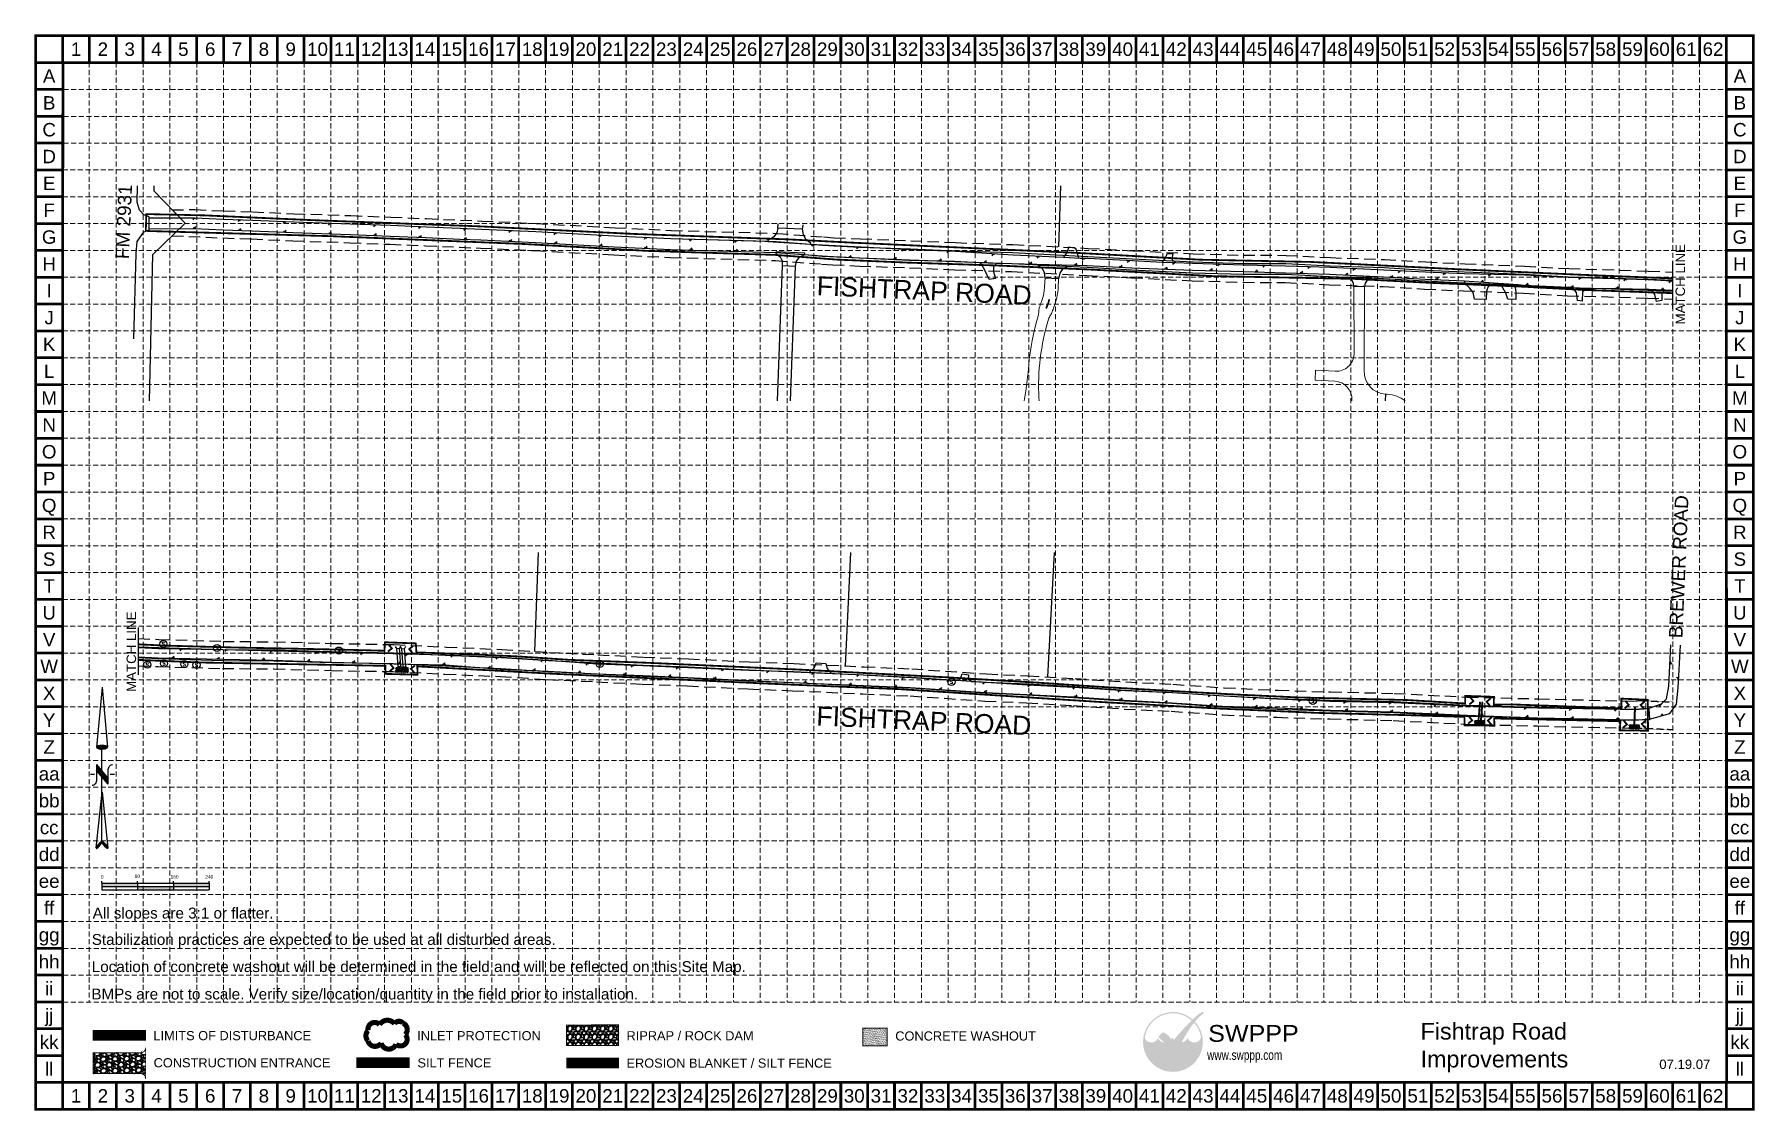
# Model space of a CAD drawing. Header units: feet. Extents: x 3367 to 7175, y 7285 to 9667.
import ezdxf
from ezdxf.enums import TextEntityAlignment as Align

# ---------------------------------------------------------------- set-up
doc = ezdxf.new("R2010")
doc.units = ezdxf.units.FT
doc.header["$MEASUREMENT"] = 0
for name, pattern in [('ACAD_ISO02W100', [15, 12, -3]), ('DASHED2', [0.375, 0.25, -0.125]), ('HIDDEN', [0.375, 0.25, -0.125])]:
    doc.linetypes.add(name, pattern=pattern)
for name, color, linetype in [('ADJ', 11, 'Continuous'), ('BASE', 7, 'Continuous'), ('EX-DRIVE', 8, 'Continuous'), ('EX-EOA', 7, 'Continuous'), ('EX-ROW', 8, 'Continuous'), ('EX-SS-MH', 8, 'Continuous'), ('GRID', 254, 'HIDDEN'), ('LEGEND', 7, 'Continuous'), ('LIMITS OF DISTURBANCE', 1, 'HIDDEN'), ('LOGO', 7, 'Continuous'), ('NARROW', 7, 'Continuous'), ('PRO-PAV', 6, 'Continuous'), ('SILT FENCE', 200, 'Continuous'), ('YC101$0$pavement', 8, 'Continuous')]:
    doc.layers.add(name, color=color, linetype=linetype)
doc.layers.add('YC101$0$C-ROAD', color=8, linetype='Continuous', lineweight=0)
doc.styles.add("L200'", font='ARIAL.TTF', dxfattribs={"height": 0.001969})
doc.styles.add('LOGO1', font='ROCKEB.TTF', dxfattribs={"height": 25})
doc.styles.add('SIMPLEX', font='simplex.shx', dxfattribs={"height": 4})
doc.styles.get("Standard").update_dxf_attribs({"font": 'ARIAL.TTF'})

msp = doc.modelspace()

# ---------------------------------------------------------------- texts
at = {"insert": (6435.3, 7478.9), "char_height": 36.946, "width": 358.436, "attachment_point": 1}
msp.add_mtext('Fishtrap Road Improvements', dxfattribs=at)
at = {"layer": 'BASE'}
for s, p in [('1', (3459.2, 9634)), ('2', (3518.6, 9634)), ('3', (3578, 9634)), ('4', (3637.4, 9634)), ('5', (3696.8, 9634)), ('6', (3756.2, 9634)), ('7', (3815.6, 9634)), ('8', (3875, 9634)), ('9', (3934.4, 9634)), ('10', (3993.8, 9634)), ('11', (4053.2, 9634)), ('12', (4112.6, 9634)), ('13', (4172, 9634)), ('14', (4231.4, 9634)), ('15', (4290.8, 9634)), ('16', (4350.2, 9634)), ('17', (4409.6, 9634)), ('18', (4469, 9634)), ('19', (4528.4, 9634)), ('20', (4587.8, 9634)), ('21', (4647.2, 9634)), ('22', (4706.6, 9634)), ('23', (4766, 9634)), ('24', (4825.4, 9634)), ('25', (4884.8, 9634)), ('26', (4944.2, 9634)), ('27', (5003.6, 9634)), ('28', (5063, 9634)), ('29', (5122.4, 9634)), ('30', (5181.8, 9634)), ('31', (5241.2, 9634)), ('32', (5300.6, 9634)), ('33', (5360, 9634)), ('34', (5419.4, 9634)), ('35', (5478.8, 9634)), ('36', (5538.2, 9634)), ('37', (5597.6, 9634)), ('38', (5657, 9634)), ('39', (5716.4, 9634)), ('40', (5775.8, 9634)), ('41', (5835.2, 9634)), ('42', (5894.6, 9634)), ('43', (5954, 9634)), ('44', (6013.4, 9634)), ('45', (6072.8, 9634)), ('46', (6132.2, 9634)), ('47', (6191.6, 9634)), ('48', (6251, 9634)), ('49', (6310.4, 9634)), ('50', (6369.8, 9634)), ('51', (6429.2, 9634)), ('52', (6488.6, 9634)), ('53', (6548, 9634)), ('54', (6607.4, 9634)), ('55', (6666.8, 9634)), ('56', (6726.2, 9634)), ('57', (6785.6, 9634)), ('58', (6845, 9634)), ('59', (6904.4, 9634)), ('60', (6963.8, 9634)), ('61', (7023.2, 9634)), ('62', (7082.6, 9634)), ('A', (3399.8, 9574.6)), ('A', (7142, 9574.6)), ('B', (3399.8, 9515.2)), ('B', (7142, 9515.2)), ('C', (3399.8, 9455.8)), ('C', (7142, 9455.8)), ('D', (3399.8, 9396.4)), ('D', (7142, 9396.4)), ('E', (3399.8, 9337)), ('E', (7142, 9337)), ('F', (3399.8, 9277.6)), ('F', (7142, 9277.6)), ('G', (3399.8, 9218.2)), ('G', (7142, 9218.2)), ('H', (3399.8, 9158.8)), ('H', (7142, 9158.8)), ('I', (3399.8, 9099.4)), ('I', (7142, 9099.4)), ('J', (3399.8, 9040)), ('J', (7142, 9040)), ('K', (3399.8, 8980.6)), ('K', (7142, 8980.6)), ('L', (3399.8, 8921.2)), ('L', (7142, 8921.2)), ('M', (3399.8, 8861.8)), ('M', (7142, 8861.8)), ('N', (3399.8, 8802.4)), ('N', (7142, 8802.4)), ('O', (3399.8, 8743)), ('O', (7142, 8743)), ('P', (3399.8, 8683.6)), ('P', (7142, 8683.6)), ('Q', (3399.8, 8624.2)), ('Q', (7142, 8624.2)), ('R', (3399.8, 8564.8)), ('R', (7142, 8564.8)), ('S', (3399.8, 8505.4)), ('S', (7142, 8505.4)), ('T', (3399.8, 8446)), ('T', (7142, 8446)), ('U', (3399.8, 8386.6)), ('U', (7142, 8386.6)), ('V', (3399.8, 8327.2)), ('V', (7142, 8327.2)), ('W', (3399.8, 8267.8)), ('W', (7142, 8267.8)), ('X', (3399.8, 8208.4)), ('X', (7142, 8208.4)), ('Y', (3399.8, 8149)), ('Y', (7142, 8149)), ('Z', (3399.8, 8089.6)), ('Z', (7142, 8089.6)), ('aa', (3399.8, 8030.2)), ('aa', (7142, 8030.2)), ('bb', (3399.8, 7970.8)), ('bb', (7142, 7970.8)), ('cc', (3399.8, 7911.4)), ('cc', (7142, 7911.4)), ('dd', (3399.8, 7852)), ('dd', (7142, 7852)), ('ee', (3399.8, 7792.6)), ('ee', (7142, 7792.6)), ('ff', (3399.8, 7733.2)), ('ff', (7142, 7733.2)), ('gg', (3399.8, 7673.8)), ('gg', (7142, 7673.8)), ('hh', (3399.8, 7614.4)), ('hh', (7142, 7614.4)), ('ii', (3399.8, 7555)), ('ii', (7142, 7555)), ('jj', (3399.8, 7495.6)), ('jj', (7142, 7495.6)), ('kk', (3399.8, 7436.2)), ('kk', (7142, 7436.2)), ('ll', (3399.8, 7376.8)), ('ll', (7142, 7376.8)), ('1', (3459.2, 7317.4)), ('2', (3518.6, 7317.4)), ('3', (3578, 7317.4)), ('4', (3637.4, 7317.4)), ('5', (3696.8, 7317.4)), ('6', (3756.2, 7317.4)), ('7', (3815.6, 7317.4)), ('8', (3875, 7317.4)), ('9', (3934.4, 7317.4)), ('10', (3993.8, 7317.4)), ('11', (4053.2, 7317.4)), ('12', (4112.6, 7317.4)), ('13', (4172, 7317.4)), ('14', (4231.4, 7317.4)), ('15', (4290.8, 7317.4)), ('16', (4350.2, 7317.4)), ('17', (4409.6, 7317.4)), ('18', (4469, 7317.4)), ('19', (4528.4, 7317.4)), ('20', (4587.8, 7317.4)), ('21', (4647.2, 7317.4)), ('22', (4706.6, 7317.4)), ('23', (4766, 7317.4)), ('24', (4825.4, 7317.4)), ('25', (4884.8, 7317.4)), ('26', (4944.2, 7317.4)), ('27', (5003.6, 7317.4)), ('28', (5063, 7317.4)), ('29', (5122.4, 7317.4)), ('30', (5181.8, 7317.4)), ('31', (5241.2, 7317.4)), ('32', (5300.6, 7317.4)), ('33', (5360, 7317.4)), ('34', (5419.4, 7317.4)), ('35', (5478.8, 7317.4)), ('36', (5538.2, 7317.4)), ('37', (5597.6, 7317.4)), ('38', (5657, 7317.4)), ('39', (5716.4, 7317.4)), ('40', (5775.8, 7317.4)), ('41', (5835.2, 7317.4)), ('42', (5894.6, 7317.4)), ('43', (5954, 7317.4)), ('44', (6013.4, 7317.4)), ('45', (6072.8, 7317.4)), ('46', (6132.2, 7317.4)), ('47', (6191.6, 7317.4)), ('48', (6251, 7317.4)), ('49', (6310.4, 7317.4)), ('50', (6369.8, 7317.4)), ('51', (6429.2, 7317.4)), ('52', (6488.6, 7317.4)), ('53', (6548, 7317.4)), ('54', (6607.4, 7317.4)), ('55', (6666.8, 7317.4)), ('56', (6726.2, 7317.4)), ('57', (6785.6, 7317.4)), ('58', (6845, 7317.4)), ('59', (6904.4, 7317.4)), ('60', (6963.8, 7317.4)), ('61', (7023.2, 7317.4)), ('62', (7082.6, 7317.4))]:
    msp.add_text(s, height=29.7, dxfattribs=at).set_placement(p, align=Align.MIDDLE_CENTER)
at = {"layer": 'BASE', "color": 7, "style": "L200'"}
for s, p in [('All slopes are 3:1 or flatter.', (3496.1, 7709.9)), ('Stabilization practices are expected to be used at all disturbed areas.', (3494.1, 7651.5)), ('Location of concrete washout will be determined in the field and will be reflected on this Site Map.', (3494.1, 7591.4)), ('BMPs are not to scale. Verify size/location/quantity in the field prior to installation.', (3493.3, 7530.7))]:
    msp.add_text(s, height=24.089, dxfattribs=at).set_placement(p)
at = {"layer": 'BASE'}
msp.add_text('07.19.07', height=20.79, dxfattribs=at).set_placement((7020.2, 7376.9), align=Align.CENTER)
at = {"layer": 'EX-DRIVE', "color": 7, "attachment_point": 1}
for s, insert, char_height, width, rotation in [('FM 2931', (3546.2, 9170.2), 30, 224.165, 87.5092), ('MATCH LINE', (6999.7, 9024.9), 21, 196.102, 90), ('FISHTRAP ROAD', (5100, 9131.7), 42, 503.345, 357.3913), ('BREWER ROAD', (6984.8, 8331.1), 30, 360.39, 87.5092), ('MATCH LINE', (3571.2, 8211.6), 21, 196.102, 90), ('FISHTRAP ROAD', (5099.2, 8179.3), 42, 503.345, 357.3913)]:
    msp.add_mtext(s, dxfattribs=dict(at, insert=insert, char_height=char_height, width=width, rotation=rotation))
at = {"layer": 'EX-SS-MH', "color": 7, "style": 'SIMPLEX'}
for p in [(3652.5, 8317.5), (3771.3, 8308.7), (4040.9, 8302.9), (3617, 8271.8), (3653.9, 8274.2), (3698.9, 8272.7), (3725.9, 8271.1), (4618.7, 8273.5), (5396.9, 8233.7), (6196.9, 8191.8)]:
    msp.add_text('S', height=8, dxfattribs=at).set_placement(p, align=Align.MIDDLE)
at = {"layer": 'LEGEND', "style": "L200'"}
for s, height, p in [('LIMITS OF DISTURBANCE', 20.255, (3630.6, 7440.6)), ('INLET PROTECTION', 20.255, (4214.4, 7440.4)), ('RIPRAP / ROCK DAM', 20.255, (4677.7, 7440.3)), ('CONCRETE WASHOUT', 20.255, (5272.6, 7439.8)), ('CONSTRUCTION ENTRANCE', 20.255, (3631, 7380.5)), ('SILT FENCE', 20.25, (4215, 7380.3)), ('EROSION BLANKET / SILT FENCE', 20.255, (4677.6, 7379.7))]:
    msp.add_text(s, height=height, dxfattribs=at).set_placement(p)

# ---------------------------------------------------------------- blocks, each defined once
blk = doc.blocks.new('A1')
at = {"layer": 'EX-EOA', "color": 8}
for p, q in [((-1.8, 0.1), (-0.3, 2.4)), ((0, 0), (2.9, 4.7)), ((1.8, -0.1), (3.3, 2.3))]:
    blk.add_line(p, q, dxfattribs=at)
blk = doc.blocks.new('a2')
at = {"layer": 'EX-EOA', "color": 8}
for p, q in [((-1.8, 0.1), (-3.3, -2.2)), ((0, 0), (-3, -4.7)), ((1.8, -0.1), (0.3, -2.4))]:
    blk.add_line(p, q, dxfattribs=at)
blk = doc.blocks.new('North Arrow')
at = {"layer": 'NARROW'}
for p, q in [((0, 0), (22.36, 2)), ((0, 0), (22.33, -2.02)), ((28.77, -2.09), (34.02, 2.32)), ((36.18, 2.33), (30.46, 2.33)), ((36.16, 2.32), (31.04, -2.09)), ((32.43, 3.06), (32.43, 4.63)), ((39.1, 0.01), (59.96, 2.11)), ((31.2, -0.05), (21.66, -0.05)), ((21.66, -0.05), (21.66, -0.05)), ((28.77, -2.09), (34.95, -2.09)), ((32.43, -4.26), (32.43, -2.8)), ((57.45, -0.05), (33.41, -0.05)), ((59.83, -2.14), (39.04, -0.01)), ((57.69, -0.03), (57.77, -0.01)), ((57.77, -0.05), (57.69, -0.03))]:
    blk.add_line(p, q, dxfattribs=at)
blk.add_lwpolyline([(22.36, -2.03), (22.59, -1.93, 0.091577), (22.87, -1.44, 0.048306), (23.03, -0.75), (23.07, -0.01), (23.01, 0.82, 0.048306), (22.87, 1.42, 0.091577), (22.59, 1.91), (22.36, 2.01), (22.14, 1.91, 0.091577), (21.86, 1.42, 0.048306), (21.72, 0.82), (21.66, -0.01), (21.72, -0.83, 0.048306), (21.86, -1.44, 0.091577), (22.14, -1.93)], format="xyb", close=True, dxfattribs=at)
for points in [[(57.46, -0.03), (57.44, 0.08, -0.066818), (57.67, 0.47, -0.03073), (58.01, 0.84), (58.52, 1.29), (59.07, 1.7, -0.03073), (59.5, 1.95, -0.066818), (59.93, 2.1), (60.04, 2.06)], [(60.04, 2.06), (60.05, 1.95, -0.066818), (59.82, 1.56, -0.03073), (59.43, 1.14), (58.97, 0.74), (58.42, 0.33, -0.03073), (57.99, 0.08, -0.036692), (57.76, -0.02)], [(57.46, -0.04), (57.44, -0.15, 0.066818), (57.67, -0.54, 0.03073), (58.01, -0.9), (58.52, -1.36), (59.07, -1.77, 0.03073), (59.5, -2.02, 0.066818), (59.93, -2.17), (60.04, -2.13)], [(60.04, -2.13), (60.05, -2.01, 0.066818), (59.82, -1.63, 0.03073), (59.43, -1.2), (58.97, -0.8), (58.42, -0.4, 0.03073), (57.99, -0.15, 0.036692), (57.76, -0.05)]]:
    blk.add_lwpolyline(points, format="xyb", dxfattribs=at)
for centre, start, end in [((30.46, 3.86), 178.8769, 270), ((34.95, -3.62), 358.8769, 90)]:
    blk.add_arc(centre, 1.53, start, end, dxfattribs=at)
for points in [[(23.03, -0.76), (21.67, -0.05), (23.07, -0.05), (21.72, 0.82)], [(23.07, -0.05), (21.72, 0.82), (23.02, 0.75), (21.85, 1.42)], [(23.02, 0.75), (21.85, 1.42), (22.87, 1.44), (22.14, 1.91)], [(22.87, 1.44), (22.14, 1.91), (22.59, 1.91), (22.36, 2)], [(31.05, -2.09), (36.15, 2.36), (28.75, -2.06), (34.01, 2.36)], [(57.44, 0.08), (57.7, -0.01), (57.5, 0.21), (57.77, -0.01)], [(57.45, -0.04), (57.69, -0.02), (57.44, 0.08), (57.7, -0.01)], [(57.5, 0.21), (57.77, -0.01), (57.6, 0.39), (57.94, 0.06)], [(57.6, 0.39), (57.94, 0.06), (57.68, 0.5), (58.07, 0.13)], [(57.68, 0.5), (58.07, 0.13), (57.84, 0.66), (58.29, 0.26)], [(57.84, 0.66), (58.29, 0.26), (58.03, 0.86), (58.52, 0.41)], [(58.03, 0.86), (58.52, 0.41), (58.26, 1.07), (58.73, 0.57)], [(58.26, 1.07), (58.73, 0.57), (58.52, 1.3), (59.05, 0.81)], [(58.52, 1.3), (59.05, 0.81), (58.7, 1.42), (59.26, 0.99)], [(59.26, 1), (58.69, 1.42), (59.45, 1.15), (59, 1.65)], [(59.45, 1.15), (59, 1.65), (59.62, 1.34), (59.28, 1.82)], [(59.62, 1.34), (59.28, 1.82), (59.81, 1.55), (59.49, 1.95)], [(59.81, 1.55), (59.49, 1.95), (59.93, 1.73), (59.69, 2.04)], [(59.93, 1.73), (59.69, 2.04), (60.05, 1.94), (59.93, 2.1)], [(60.05, 1.94), (59.93, 2.1), (60.04, 2.06)], [(22.87, -1.44), (21.72, -0.87), (23.03, -0.76), (21.67, -0.05)], [(22.58, -1.93), (21.86, -1.45), (22.87, -1.44), (21.72, -0.87)], [(22.36, -2.01), (22.14, -1.93), (22.58, -1.93), (21.86, -1.45)], [(57.44, -0.14), (57.69, -0.02), (57.45, -0.04), (57.69, -0.02)], [(57.46, -0.19), (57.7, -0.03), (57.44, -0.14), (57.69, -0.02)], [(57.53, -0.33), (57.76, -0.05), (57.46, -0.19), (57.7, -0.03)], [(57.63, -0.48), (57.9, -0.1), (57.53, -0.33), (57.76, -0.05)], [(57.78, -0.66), (58.09, -0.2), (57.63, -0.48), (57.9, -0.1)], [(57.97, -0.87), (58.34, -0.35), (57.78, -0.66), (58.09, -0.2)], [(58.24, -1.11), (58.61, -0.54), (57.97, -0.87), (58.34, -0.35)], [(58.61, -1.43), (58.93, -0.77), (58.24, -1.11), (58.61, -0.54)], [(58.91, -1.64), (59.2, -1), (58.61, -1.43), (58.93, -0.77)], [(59.12, -1.79), (59.57, -1.36), (58.92, -1.65), (59.2, -1.01)], [(59.35, -1.93), (59.81, -1.62), (59.12, -1.79), (59.57, -1.36)], [(59.54, -1.32), (59.41, -1.18), (59.21, -1.01)], [(59.58, -2.05), (59.93, -1.79), (59.35, -1.93), (59.81, -1.62)], [(59.78, -2.13), (60.05, -2.01), (59.58, -2.05), (59.93, -1.79)], [(59.92, -2.17), (60.04, -2.13), (59.78, -2.13), (60.05, -2.01)]]:
    blk.add_solid(points, dxfattribs=at)
blk = doc.blocks.new('new logo')
at = {"layer": 'LOGO'}
h = blk.add_hatch(color=170, dxfattribs=at)
h.paths.add_polyline_path([(67.4, 44.1), (66.8, 44.7), (66.3, 45.2), (66, 45.8), (65.5, 46.4), (65.1, 47.2), (64.7, 47.9), (64.4, 48.5), (64.2, 49), (63.9, 49.6), (63.7, 50.1), (63.3, 51), (62.9, 52), (62.6, 52.8), (62.4, 53.3), (62.2, 53.7), (62.1, 54.2), (61.9, 54.7), (61.7, 55.2), (61.5, 55.7), (61.3, 56.3), (61, 56.8), (60.8, 57.4), (60.5, 57.9), (60.2, 58.5), (60, 59.1), (59.7, 59.6), (59.3, 60.2), (59, 60.8), (58.7, 61.3), (58.3, 61.9), (58, 62.4), (57.6, 62.9), (57.3, 63.4), (56.9, 63.9), (56.6, 64.3), (56.3, 64.7), (55.9, 65.1), (55.6, 65.5), (55.2, 65.9), (54.9, 66.2), (54, 66.2), (52.9, 66.3), (52, 66.5), (51.5, 66.6), (50.9, 66.8), (50.3, 67), (49.4, 67.4), (48.3, 67.9), (47.3, 68.6), (46.5, 69.3), (45.7, 70), (45, 70.8), (44.4, 71.5), (44, 72.2), (43.6, 72.7), (43.4, 72.9), (43.2, 73.2), (43.1, 73.4), (43, 73.5), (42.8, 73.7), (42.7, 73.7), (42.7, 73.8), (42.6, 73.8), (42.5, 73.7), (42.5, 73.6), (42.4, 73.5), (42.4, 73.4), (42.3, 73.2), (42.2, 72.8), (42, 72.1), (41.7, 71.5), (41.4, 70.9), (41, 70.3), (40.5, 69.8), (40, 69.2), (39.4, 68.7), (38.8, 68.2), (38.1, 67.7), (37.3, 67.3), (36.5, 66.9), (35.7, 66.6), (34.9, 66.3), (34, 66.1), (33, 66), (31.9, 65.9), (30.8, 65.9), (29.6, 65.9), (28.6, 66), (27.6, 66.1), (26.7, 66.4), (25.8, 66.7), (25, 67.1), (24.1, 67.6), (23.2, 68.2), (22.4, 68.9), (21.8, 69.5), (21.4, 69.9), (21, 70.4), (20.6, 70.9), (20.2, 71.5), (19.9, 72.1), (19.5, 72.9), (19.2, 73.8), (18.9, 74.8, -0.595729), (106.3, 106.8), (107, 107.5), (107.5, 108), (108.1, 108.6, 37.93689), (112.3, 104.5), (112.1, 104.2), (111.6, 103.7), (111.1, 103.1), (110.6, 102.5, -0.146449), (123.6, 75), (123.3, 74.5), (123.1, 74), (122.9, 73.5), (122.8, 73.1), (122.5, 72.4), (122.2, 71.7), (121.9, 71.1), (121.5, 70.5), (121.1, 70), (120.7, 69.5), (120.2, 69), (119.6, 68.6), (119, 68.1), (118.4, 67.7), (117.8, 67.4), (117.1, 67), (116.5, 66.7), (115.8, 66.5), (115, 66.3), (114.3, 66.1), (113.5, 66), (112.7, 65.9), (111.9, 65.8), (111.1, 65.8), (110.3, 65.8), (109.4, 65.9), (108.6, 66), (107.7, 66.2), (106.8, 66.4), (105.9, 66.7), (105.1, 67.1), (104.3, 67.5), (103.5, 68), (102.8, 68.6), (102.1, 69.3), (101.4, 70), (100.8, 70.7), (100.2, 71.4), (99.8, 72), (99.5, 72.5), (99.4, 72.8), (99.3, 73), (99.1, 73.2), (99, 73.4), (98.9, 73.5), (98.8, 73.6), (98.7, 73.6), (98.6, 73.6), (98.5, 73.5), (98.4, 73.4), (98.4, 73.3), (98.3, 73.2), (98.2, 73), (98.1, 72.8), (97.8, 72.4), (97.4, 71.8), (96.9, 71.1), (96.4, 70.5), (95.9, 70.1), (95.4, 69.6), (94.8, 69.1), (94.2, 68.6), (93.5, 68.2), (92.8, 67.7), (91.9, 67.3), (91, 66.9), (90.1, 66.6), (89.4, 66.4), (88.6, 66.2), (87.8, 66.1), (87.6, 65.6), (87.4, 65.1), (87.1, 64.4), (86.9, 63.8), (86.6, 63), (86.3, 62.2), (85.9, 61.3), (85.6, 60.4), (85.3, 59.5), (84.9, 58.6), (84.6, 57.7), (84.2, 56.7), (83.9, 55.8), (83.5, 54.9), (83.2, 54), (82.9, 53.2), (82.6, 52.4), (82.3, 51.6), (82.1, 51), (81.9, 50.3), (81.6, 49.8), (81.3, 48.9), (80.9, 48.1), (80.5, 47.3), (80.1, 46.6), (79.6, 45.9), (79.1, 45.4), (78.6, 44.8), (78.1, 44.3), (77.6, 43.9), (77, 43.5), (76.5, 43.1), (75.9, 42.8), (75.3, 42.6), (74.6, 42.3), (73.7, 42.1), (73, 41.9), (72.2, 41.9), (71.6, 42), (70.9, 42.2), (70.1, 42.5), (69.4, 42.8), (68.7, 43.1), (68, 43.5)])
h.paths.add_polyline_path([(71.8, 72), (70.7, 73.9), (70.1, 75.2), (69.7, 74.3), (68.7, 72.6), (67.9, 71.7), (67.9, 71.5), (68.1, 71.2), (68.3, 71), (68.4, 70.8), (68.5, 70.6), (68.7, 70.4), (68.8, 70.2), (68.9, 70.1), (69, 70), (69.1, 69.8), (69.3, 69.7), (69.4, 69.7), (69.5, 69.6), (69.6, 69.5), (69.7, 69.5), (69.8, 69.4), (69.9, 69.4), (70.1, 69.3), (70.2, 69.3), (70.3, 69.2), (70.4, 69.2), (70.5, 69.2), (70.6, 69.2), (70.8, 69.2), (70.9, 69.2), (71, 69.2), (71.1, 69.2), (71.2, 69.2), (71.3, 69.2), (71.4, 69.2), (71.5, 69.2), (71.6, 69.2), (71.7, 69.3), (71.8, 69.3), (71.9, 69.3), (72, 69.4), (72.1, 69.5), (72.2, 69.5), (72.3, 69.6), (72.5, 69.6), (72.6, 69.7), (72.7, 69.8), (72.8, 69.9), (72.9, 70), (73, 70.1), (73.1, 70.2), (73.2, 70.3), (73.3, 70.4), (72.5, 71.1)], flags=17)
blk.add_hatch(color=240, dxfattribs=at).paths.add_polyline_path([(117.7, 117.3), (118.9, 118.2), (119.8, 118.9), (120.6, 119.5), (121.3, 119.9), (121.9, 120.3), (122.4, 120.6), (122.8, 120.9), (123.1, 121.1), (123.4, 121.3), (123.7, 121.4), (124, 121.6), (124.2, 121.7), (124.4, 121.8), (124.6, 121.9), (124.8, 121.9), (125, 122), (125.2, 122.1), (125.4, 122.2), (125.6, 122.2), (125.8, 122.3), (125.9, 122.4), (126.1, 122.4), (126.3, 122.5), (126.4, 122.5), (126.6, 122.6), (126.7, 122.6), (126.8, 122.7), (126.9, 122.7), (127.1, 122.7), (127.2, 122.8), (127.3, 122.8), (127.4, 122.8), (127.5, 122.8), (127.6, 122.8), (127.7, 122.8), (127.8, 122.8), (127.9, 122.8), (128, 122.8), (128.1, 122.8), (128.1, 122.8), (128.2, 122.8), (128.3, 122.8), (128.4, 122.8), (128.4, 122.7), (128.5, 122.7), (128.5, 122.7), (128.6, 122.7), (128.6, 122.6), (128.7, 122.6), (128.7, 122.6), (128.7, 122.5), (128.7, 122.5), (128.8, 122.4), (128.8, 122.4), (128.8, 122.3), (128.8, 122.3), (128.8, 122.2), (128.8, 122.1), (128.8, 122.1), (128.8, 122), (128.8, 121.9), (128.8, 121.8), (128.8, 121.8), (128.8, 121.7), (128.8, 121.6), (128.7, 121.5), (128.7, 121.4), (128.7, 121.3), (128.6, 121.3), (128.6, 121.2), (128.5, 121.1), (128.4, 121), (128.4, 120.8), (128.3, 120.7), (128.2, 120.6), (128.1, 120.4), (128, 120.3), (127.8, 120.1), (127.7, 120), (127.6, 119.8), (127.4, 119.6), (127.3, 119.4), (127.1, 119.2), (126.8, 119), (126.6, 118.8), (126.3, 118.5), (125.9, 118.2), (125.5, 117.9), (125.1, 117.5), (124.6, 117), (124, 116.6), (123.5, 116.1), (122.9, 115.6), (122.3, 115.1), (121.7, 114.5), (121.1, 114), (120.6, 113.5), (120, 113), (119.5, 112.5), (119, 112), (118.5, 111.5), (118, 111), (117.5, 110.5), (117, 109.9), (116.5, 109.4), (116, 108.8), (115.5, 108.3), (115, 107.7), (114.5, 107.1), (114, 106.6), (113.5, 106), (113, 105.4), (112.5, 104.8), (112.1, 104.2), (111.6, 103.7), (111.1, 103.1), (110.6, 102.4), (110.1, 101.8), (109.6, 101.1), (109, 100.4), (108.5, 99.7), (107.9, 98.9), (107.3, 98.1), (106.7, 97.3), (106, 96.4), (105.4, 95.6), (104.8, 94.7), (104.2, 93.9), (103.6, 93.1), (103.1, 92.3), (102.5, 91.5), (102, 90.6), (101.4, 89.8), (100.9, 89), (100.3, 88.2), (99.8, 87.3), (99.2, 86.5), (98.6, 85.6), (98.1, 84.7), (97.5, 83.8), (96.9, 82.9), (96.4, 82), (95.9, 81.1), (95.4, 80.3), (94.9, 79.5), (94.5, 78.7), (94, 78), (93.6, 77.2), (93.2, 76.5), (92.8, 75.8), (92.4, 75), (92, 74.3), (91.6, 73.5), (91.2, 72.8), (90.8, 72), (90.4, 71.3), (90, 70.6), (89.6, 69.9), (89.3, 69.3), (89, 68.7), (88.8, 68.2), (88.5, 67.7), (88.3, 67.3), (88.1, 66.9), (88, 66.5), (87.8, 66.1), (87.6, 65.6), (87.4, 65.1), (87.1, 64.4), (86.9, 63.8), (86.6, 63), (86.3, 62.2), (85.9, 61.3), (85.6, 60.4), (85.3, 59.5), (84.9, 58.6), (84.6, 57.7), (84.2, 56.7), (83.9, 55.8), (83.5, 54.9), (83.2, 54), (82.9, 53.2), (82.6, 52.4), (82.3, 51.6), (82.1, 51), (81.9, 50.3), (81.6, 49.8), (81.4, 49.2), (81.2, 48.7), (81, 48.3), (80.8, 47.9), (80.6, 47.5), (80.4, 47.1), (80.2, 46.7), (80, 46.4), (79.7, 46.1), (79.5, 45.8), (79.2, 45.5), (79, 45.2), (78.7, 44.9), (78.5, 44.7), (78.2, 44.4), (78, 44.2), (77.7, 44), (77.4, 43.8), (77.2, 43.6), (76.9, 43.4), (76.6, 43.2), (76.3, 43), (76, 42.9), (75.7, 42.7), (75.5, 42.6), (75.2, 42.5), (74.9, 42.4), (74.6, 42.3), (74.3, 42.2), (74, 42.1), (73.8, 42.1), (73.5, 42), (73.2, 42), (73, 41.9), (72.7, 41.9), (72.5, 41.9), (72.2, 41.9), (72, 42), (71.8, 42), (71.5, 42.1), (71.3, 42.1), (71.1, 42.2), (70.8, 42.2), (70.6, 42.3), (70.4, 42.4), (70.1, 42.5), (69.9, 42.6), (69.6, 42.7), (69.4, 42.8), (69.2, 42.9), (68.9, 43), (68.7, 43.1), (68.5, 43.2), (68.2, 43.4), (68, 43.6), (67.8, 43.7), (67.6, 43.9), (67.4, 44.1), (67.2, 44.3), (67, 44.5), (66.8, 44.7), (66.6, 44.9), (66.5, 45.1), (66.3, 45.4), (66.1, 45.6), (65.9, 45.9), (65.7, 46.2), (65.4, 46.6), (65.2, 47), (65, 47.4), (64.7, 47.9), (64.4, 48.5), (64.2, 49), (63.9, 49.6), (63.7, 50.1), (63.4, 50.7), (63.2, 51.3), (63, 51.8), (62.8, 52.3), (62.6, 52.8), (62.4, 53.3), (62.2, 53.7), (62.1, 54.2), (61.9, 54.7), (61.7, 55.2), (61.5, 55.7), (61.3, 56.3), (61, 56.8), (60.8, 57.4), (60.5, 57.9), (60.2, 58.5), (60, 59.1), (59.7, 59.6), (59.3, 60.2), (59, 60.8), (58.7, 61.3), (58.3, 61.9), (58, 62.4), (57.6, 62.9), (57.3, 63.4), (56.9, 63.9), (56.6, 64.3), (56.3, 64.7), (55.9, 65.1), (55.6, 65.5), (55.2, 65.9), (54.9, 66.3), (54.5, 66.6), (54.1, 67), (53.7, 67.4), (53.3, 67.8), (52.8, 68.1), (52.4, 68.5), (51.9, 68.9), (51.4, 69.3), (50.9, 69.7), (50.5, 70), (50, 70.4), (49.5, 70.8), (49.1, 71.1), (48.7, 71.5), (48.2, 71.8), (47.8, 72.1), (47.5, 72.4), (47.1, 72.7), (46.8, 72.9), (46.6, 73.1), (46.3, 73.3), (46.1, 73.5), (45.9, 73.6), (45.7, 73.8), (45.6, 73.9), (45.5, 74), (45.3, 74.2), (45.2, 74.3), (45.1, 74.4), (45, 74.6), (45, 74.7), (44.9, 74.8), (44.8, 75), (44.8, 75.1), (44.8, 75.2), (44.7, 75.4), (44.7, 75.5), (44.7, 75.7), (44.7, 75.8), (44.7, 76), (44.7, 76.1), (44.7, 76.3), (44.8, 76.4), (44.8, 76.6), (44.9, 76.7), (44.9, 76.9), (45, 77.1), (45.1, 77.2), (45.2, 77.4), (45.3, 77.6), (45.4, 77.8), (45.6, 78), (45.7, 78.2), (45.9, 78.5), (46.1, 78.7), (46.3, 79), (46.6, 79.3), (46.8, 79.5), (47.1, 79.8), (47.3, 80.1), (47.6, 80.4), (47.9, 80.7), (48.2, 81), (48.5, 81.3), (48.8, 81.6), (49.2, 81.9), (49.5, 82.2), (49.8, 82.5), (50.1, 82.7), (50.4, 83), (50.7, 83.2), (51, 83.4), (51.2, 83.6), (51.5, 83.8), (51.7, 83.9), (51.9, 84.1), (52.1, 84.2), (52.2, 84.3), (52.4, 84.4), (52.5, 84.5), (52.7, 84.5), (52.8, 84.6), (53, 84.6), (53.1, 84.6), (53.2, 84.7), (53.3, 84.7), (53.5, 84.7), (53.6, 84.7), (53.7, 84.7), (53.8, 84.7), (54, 84.7), (54.1, 84.6), (54.2, 84.6), (54.3, 84.5), (54.5, 84.5), (54.6, 84.4), (54.7, 84.4), (54.9, 84.3), (55, 84.2), (55.2, 84.1), (55.3, 84.1), (55.5, 84), (55.7, 83.9), (55.9, 83.7), (56.1, 83.6), (56.4, 83.4), (56.7, 83.2), (57, 83), (57.3, 82.8), (57.7, 82.5), (58, 82.3), (58.4, 82), (58.8, 81.7), (59.2, 81.4), (59.6, 81.1), (60, 80.8), (60.4, 80.5), (60.8, 80.2), (61.2, 79.9), (61.5, 79.6), (61.9, 79.3), (62.3, 78.9), (62.6, 78.6), (63, 78.3), (63.3, 77.9), (63.7, 77.5), (64, 77.2), (64.3, 76.8), (64.6, 76.4), (64.9, 76), (65.2, 75.6), (65.5, 75.2), (65.8, 74.8), (66.1, 74.4), (66.4, 74), (66.7, 73.6), (66.9, 73.2), (67.2, 72.8), (67.4, 72.5), (67.6, 72.1), (67.8, 71.8), (67.9, 71.5), (68.1, 71.2), (68.3, 71), (68.4, 70.8), (68.5, 70.6), (68.7, 70.4), (68.8, 70.2), (68.9, 70.1), (69, 70), (69.1, 69.8), (69.3, 69.7), (69.4, 69.7), (69.5, 69.6), (69.6, 69.5), (69.7, 69.5), (69.8, 69.4), (69.9, 69.4), (70.1, 69.3), (70.2, 69.3), (70.3, 69.2), (70.4, 69.2), (70.5, 69.2), (70.6, 69.2), (70.8, 69.2), (70.9, 69.2), (71, 69.2), (71.1, 69.2), (71.2, 69.2), (71.3, 69.2), (71.4, 69.2), (71.5, 69.2), (71.6, 69.2), (71.7, 69.3), (71.8, 69.3), (71.9, 69.3), (72, 69.4), (72.1, 69.5), (72.2, 69.5), (72.3, 69.6), (72.5, 69.6), (72.6, 69.7), (72.7, 69.8), (72.8, 69.9), (72.9, 70), (73, 70.1), (73.1, 70.2), (73.2, 70.3), (73.3, 70.5), (73.5, 70.6), (73.6, 70.8), (73.7, 70.9), (73.9, 71.1), (74, 71.3), (74.2, 71.5), (74.3, 71.8), (74.5, 72), (74.7, 72.3), (74.9, 72.6), (75.1, 72.8), (75.3, 73.1), (75.6, 73.5), (75.8, 73.8), (76.1, 74.1), (76.4, 74.5), (76.7, 74.9), (77, 75.3), (77.3, 75.7), (77.7, 76.1), (78, 76.5), (78.4, 77), (78.8, 77.4), (79.2, 77.9), (79.6, 78.4), (80, 78.9), (80.5, 79.5), (81, 80), (81.5, 80.6), (82, 81.1), (82.5, 81.7), (83, 82.3), (83.6, 82.9), (84.1, 83.5), (84.7, 84.1), (85.2, 84.7), (85.7, 85.3), (86.2, 85.8), (86.7, 86.4), (87.2, 86.9), (87.7, 87.4), (88.1, 87.9), (88.6, 88.5), (89.1, 89), (89.5, 89.5), (90, 90.1), (90.5, 90.6), (91, 91.2), (91.5, 91.7), (92.1, 92.3), (92.6, 92.9), (93.2, 93.5), (93.8, 94.1), (94.4, 94.8), (95, 95.4), (95.6, 96), (96.3, 96.7), (96.9, 97.3), (97.6, 98), (98.2, 98.6), (98.8, 99.2), (99.4, 99.8), (100, 100.3), (100.5, 100.9), (101.1, 101.4), (101.6, 102), (102.1, 102.5), (102.7, 103.1), (103.2, 103.6), (103.7, 104.1), (104.2, 104.7), (104.8, 105.2), (105.3, 105.8), (105.9, 106.3), (106.4, 106.9), (107, 107.5), (107.5, 108), (108.1, 108.6), (108.7, 109.2), (109.3, 109.8), (109.9, 110.3), (110.4, 110.9), (111, 111.5), (111.6, 112), (112.2, 112.6), (112.8, 113.1), (113.4, 113.6), (114, 114.2), (114.6, 114.7), (115.3, 115.3), (116, 115.9), (116.8, 116.6)])
at = {"layer": 'LOGO', "style": 'LOGO1'}
for s, height, width, p in [('SWPPP', 31.32, 1.115, (137, 67)), ('www.swppp.com', 18.112, 0.77, (135, 33.4))]:
    blk.add_text(s, height=height, dxfattribs=dict(at, width=width)).set_placement(p)
blk = doc.blocks.new('A$C0CA6349E')
h = blk.add_hatch(color=7)
h.paths.add_polyline_path([(82.2, 7.2), (82.2, 14.4), (2.2, 14.4), (2.2, 7.2)])
h.paths.add_polyline_path([(82.2, 7.2), (82.2, 0), (162.2, 0), (162.2, 7.2)])
h.paths.add_polyline_path([(162.2, 14.4), (162.2, 7.2), (242.2, 7.2), (242.2, 14.4)])
at = {"color": 7}
for p, q in [((2.2, 14.4), (2.2, 19.2)), ((2.2, 14.4), (82.2, 14.4)), ((2.2, 14.4), (2.2, 0)), ((2.2, 7.2), (242.2, 7.2)), ((82.2, 14.4), (82.2, 19.2)), ((82.2, 14.4), (242.2, 14.4)), ((82.2, 14.4), (82.2, 0)), ((162.2, 14.4), (162.2, 19.2)), ((162.2, 14.4), (162.2, 0)), ((242.2, 14.4), (242.2, 19.2)), ((242.2, 14.4), (242.2, 0)), ((2.2, 0), (82.2, 0)), ((82.2, 0), (242.2, 0))]:
    blk.add_line(p, q, dxfattribs=at)
for s, p in [('0', (0.1, 24.9)), ('80', (75.9, 26.1)), ('160', (156, 24.9)), ('240', (233.4, 24.9))]:
    blk.add_text(s, height=7.68, dxfattribs=at).set_placement(p)

# ---------------------------------------------------------------- hatches: boundary and pattern name
at = {"layer": 'BASE'}
h = msp.add_hatch(dxfattribs=at)
h.set_pattern_fill('AR-SAND', color=30, scale=1.566639, style=0)
h.set_pattern_definition([(37.5, (6526.5498, 7310.7574), (-0.098688, 3.0186376), [0, -2.3812915, 0, -2.6632866, 0, -2.5457887]), (7.5, (6526.5498, 7310.7574), (2.772602, 4.421285), [0, -1.284644, 0, -2.1462957, 0, -0.8224856]), (327.5, (6524.6228, 7310.7574), (4.8787366, 0.0088657), [0, -0.7833196, 0, -2.8199505, 0, -3.681602]), (317.5, (6524.623, 7310.7574), (4.709516, 1.375001), [0, -0.39166, 0, -1.848634, 0, -2.114963])])
h.paths.add_polyline_path([(5254.5, 7428.3), (5254.5, 7467.4), (5200.9, 7467.4), (5200.9, 7428.3)])
at = {"layer": 'LEGEND', "linetype": 'ACAD_ISO02W100'}
h = msp.add_hatch(dxfattribs=at)
h.set_pattern_fill('GRAVEL', color=4, scale=4.344117, style=0)
h.set_pattern_definition([(228.0128, (3857.7446, 8035.17165), (-34.75292698, -39.09705732), [0.58444, -57.859674]), (184.9697, (3857.35362, 8034.73724), (52.12940655, 4.34407907), [1.002918, -99.28881]), (132.5104, (3856.35447, 8034.65036), (43.441128, -47.78532283), [0.70717, -70.009926]), (267.2737, (3854.66027, 8033.56433), (4.34409953, 86.88233792), [0.9133, -90.416528]), (292.8337, (3854.61683, 8032.65206), (-21.72062719, 52.1293864), [0.89556, -88.6607]), (357.2737, (3854.96435, 8031.82668), (-86.88233792, 4.34409953), [0.9133, -90.416528]), (37.6942, (3855.87662, 8031.78324), (-56.473550726, -43.44112664), [1.20779, -119.57116]), (72.2553, (3856.83232, 8032.52174), (30.40886458, 95.57055393), [1.14028, -112.887614]), (121.4296, (3857.17985, 8033.60777), (-34.75297043, 56.47349725), [0.91639, -90.722853]), (175.2364, (3856.702, 8034.3897), (47.78528926, -4.34408005), [1.046202, -51.263893]), (222.3974, (3855.65941, 8034.47659), (-52.12943392, -47.785250755), [1.352966, -133.943783]), (138.8141, (3858.96094, 8033.5209), (-30.40883063, 26.06468932), [0.461784, -45.716808]), (171.4692, (3858.61341, 8033.82497), (56.47351136, -8.68826803), [0.87854, -86.975783]), (225, (3857.7446, 8033.9553), (-5e-16, -4.344118), [0.61435, -5.529157]), (203.1986, (3857.4405, 8034.4766), (21.720583, 8.6882394), [0.33084, -32.75297]), (291.8014, (3857.1364, 8034.3463), (-4.3441164, 13.0323517), [0.467874, -22.92591]), (30.9638, (3857.3102, 8033.91186), (13.0323419, 8.6882445), [0.75991, -24.570425]), (161.5651, (3857.9618, 8034.3028), (8.6882356, -4.34411), [0.54949, -13.187813]), (16.3895, (3854.61683, 8034.34627), (43.44117787, 13.03231883), [0.769778, -76.20817]), (70.3462, (3855.35532, 8034.56347), (-17.37644668, -47.78529443), [0.6458, -63.93414]), (293.1986, (3857.9618, 8035.17165), (-8.6882394, 21.720583), [0.661674, -32.422134]), (343.6105, (3858.22244, 8034.56347), (-43.44117787, 13.03231883), [0.769778, -76.20817]), (339.444, (3854.6168, 8031.6529), (-21.7205922, 8.6882163), [0.742323, -36.37383]), (294.7751, (3855.31188, 8031.39227), (-21.72055023, 47.78530002), [0.62198, -61.576305]), (66.8014, (3858.00524, 8030.82753), (8.6882394, 21.720583), [0.661674, -32.422134]), (17.354, (3858.26588, 8031.4357), (-56.47352759, -17.37644345), [0.72821, -72.09246]), (69.444, (3855.8766, 8030.82753), (-8.6882163, -21.7205922), [0.37116, -36.74499]), (101.3099, (3857.7446, 8030.8275), (-4.3441065, 17.3764706), [0.221507, -21.929228]), (165.9638, (3857.7011, 8031.0447), (13.032353, -4.3441084), [0.89556, -17.01569]), (186.009, (3856.83232, 8031.26195), (43.44116724, 4.34411387), [0.829944, -82.16429]), (303.6901, (3857.3102, 8033.5209), (-4.3441226, 8.6882317), [0.626517, -15.036418]), (353.1572, (3857.6577, 8032.9996), (73.84998339, -8.68826841), [1.093823, -108.288246]), (60.9454, (3858.74374, 8032.86927), (-17.37646745, -30.4088195), [0.447253, -44.278167]), (90, (3858.961, 8033.2602), (-4.344117, 4.344117), [0.260647, -4.08347]), (120.2564, (3856.74544, 8031.39227), (17.37644512, -30.4088285), [0.603502, -59.746898]), (48.0128, (3856.44135, 8031.91356), (34.75292698, 39.09705732), [1.16888, -57.275234]), (0, (3857.2233, 8032.7824), (4.344117, 4.344117), [1.12947, -3.214646]), (325.3048, (3858.35277, 8032.7824), (-43.44114338, 30.40885523), [0.686866, -67.99965]), (254.0546, (3858.9175, 8032.3914), (-4.34411635, -17.3764679), [0.63251, -30.993136]), (207.646, (3858.74374, 8031.78324), (-82.53820159, -43.44120183), [1.029838, -101.954137]), (175.4261, (3857.83147, 8031.30539), (-56.47352124, 4.34409425), [1.0895, -107.8604])])
h.paths.add_polyline_path([(4166.8, 8254.6), (4194.5, 8254.5), (4194.5, 8265.4), (4166.8, 8265.3)])
h = msp.add_hatch(dxfattribs=at)
h.set_pattern_fill('GRAVEL', color=4, scale=3.620097, style=0)
h.set_pattern_definition([(228.0128, (6297.20714, 7956.01903), (-28.96077248, -32.5808811), [0.487033, -48.216395]), (184.9697, (6296.88134, 7955.65703), (43.44117213, 3.62006589), [0.835765, -82.740674]), (132.5104, (6296.04871, 7955.58462), (36.20094, -39.82110236), [0.58931, -58.341605]), (267.2737, (6294.63688, 7954.6796), (3.62008294, 72.40194827), [0.761082, -75.347106]), (292.8337, (6294.60067, 7953.91938), (-18.10052266, 43.44115533), [0.7463, -73.883917]), (357.2737, (6294.89028, 7953.23156), (-72.40194827, 3.62008294), [0.761082, -75.347106]), (37.6942, (6295.6505, 7953.19536), (-47.06129227, -36.200938866), [1.006492, -99.642633]), (72.2553, (6296.44692, 7953.81078), (25.34072048, 79.642128277), [0.950232, -94.073012]), (121.4296, (6296.73653, 7954.7158), (-28.96080869, 47.06124771), [0.76366, -75.602378]), (175.2364, (6296.33832, 7955.36742), (39.82107439, -3.6200667), [0.871835, -42.71991]), (222.3974, (6295.4695, 7955.43982), (-43.44119493, -39.821042296), [1.127472, -111.61982]), (138.8141, (6298.22077, 7954.6434), (-25.3406922, 21.72057443), [0.38482, -38.09734]), (171.4692, (6297.93116, 7954.8968), (47.06125947, -7.240223355), [0.732118, -72.47982]), (225, (6297.2071, 7955.0054), (-4e-16, -3.620098), [0.511958, -4.60763]), (203.1986, (6296.95374, 7955.4398), (18.1004858, 7.2401995), [0.2757, -27.29414]), (291.8014, (6296.7003, 7955.3312), (-3.620097, 10.8602931), [0.389895, -19.104926]), (30.9638, (6296.84514, 7954.9692), (10.8602849, 7.2402037), [0.63326, -20.475354]), (161.5651, (6297.3881, 7955.295), (7.2401963, -3.6200916), [0.45791, -10.989845]), (16.3895, (6294.60067, 7955.33122), (36.20098156, 10.86026569), [0.64148, -63.506807]), (70.3462, (6295.2161, 7955.51222), (-14.48037224, -39.82107869), [0.538167, -53.27845]), (293.1986, (6297.38815, 7956.01903), (-7.2401995, 18.1004858), [0.551395, -27.018445]), (343.6105, (6297.60536, 7955.51222), (-36.20098156, 10.86026569), [0.64148, -63.506807]), (339.444, (6294.60067, 7953.08676), (-18.1004935, 7.24018023), [0.618602, -30.311524]), (294.7751, (6295.1799, 7952.86955), (-18.10045852, 39.82108335), [0.518318, -51.313588]), (66.8014, (6297.42435, 7952.39894), (7.2401995, 18.1004858), [0.551395, -27.018445]), (17.354, (6297.64156, 7952.90575), (-47.06127299, -14.48036954), [0.60684, -60.07705]), (69.444, (6295.6505, 7952.39894), (-7.24018023, -18.1004935), [0.3093, -30.620825]), (101.3099, (6297.20714, 7952.39894), (-3.6200888, 14.4803922), [0.18459, -18.274356]), (165.9638, (6297.17094, 7952.5799), (10.860294, -3.6200903), [0.7463, -14.17974]), (186.009, (6296.44692, 7952.76095), (36.2009727, 3.62009489), [0.69162, -68.470243]), (303.6901, (6296.8451, 7954.6434), (-3.6201022, 7.240193), [0.522098, -12.530348]), (353.1572, (6297.13474, 7954.20899), (61.54165282, -7.240223673), [0.91152, -90.240205]), (60.9454, (6298.03977, 7954.1004), (-14.48038954, -25.3406829), [0.37271, -36.898472]), (90, (6298.2208, 7954.4262), (-3.620097, 3.620097), [0.217206, -3.40289]), (120.2564, (6296.37452, 7952.86955), (14.48037093, -25.34069041), [0.50292, -49.78908]), (48.0128, (6296.12112, 7953.30396), (28.96077248, 32.5808811), [0.974067, -47.729362]), (0, (6296.7727, 7954.028), (3.620097, 3.620097), [0.941225, -2.678872]), (325.3048, (6297.71396, 7954.02798), (-36.20095282, 25.34071269), [0.572388, -56.666376]), (254.0546, (6298.18457, 7953.70217), (-3.62009696, -14.4803899), [0.527093, -25.827614]), (207.646, (6298.03977, 7953.19536), (-68.78183466, -36.20100152), [0.858198, -84.96178]), (175.4261, (6297.27955, 7952.79715), (-47.0612677, 3.62007854), [0.907917, -89.883665])])
h.paths.add_polyline_path([(6554.8, 8138.8), (6577.8, 8138.8), (6577.8, 8147.9), (6554.8, 8147.8)])
h = msp.add_hatch(dxfattribs=at)
h.set_pattern_fill('GRAVEL', color=4, scale=3.620097, style=0)
h.set_pattern_definition([(228.0128, (6639.33082, 7946.70115), (-28.96077248, -32.5808811), [0.487033, -48.216395]), (184.9697, (6639.00501, 7946.33914), (43.44117213, 3.62006589), [0.835765, -82.740674]), (132.5104, (6638.17239, 7946.26674), (36.20094, -39.82110236), [0.58931, -58.341605]), (267.2737, (6636.76055, 7945.36171), (3.62008294, 72.40194827), [0.761082, -75.347106]), (292.8337, (6636.72435, 7944.6015), (-18.10052266, 43.44115533), [0.7463, -73.883917]), (357.2737, (6637.01396, 7943.91367), (-72.40194827, 3.62008294), [0.761082, -75.347106]), (37.6942, (6637.77418, 7943.87747), (-47.06129227, -36.200938866), [1.006492, -99.642633]), (72.2553, (6638.5706, 7944.49289), (25.34072048, 79.642128277), [0.950232, -94.073012]), (121.4296, (6638.8602, 7945.39791), (-28.96080869, 47.06124771), [0.76366, -75.602378]), (175.2364, (6638.462, 7946.04953), (39.82107439, -3.6200667), [0.871835, -42.71991]), (222.3974, (6637.59317, 7946.12193), (-43.44119493, -39.821042296), [1.127472, -111.61982]), (138.8141, (6640.34445, 7945.3255), (-25.3406922, 21.72057443), [0.38482, -38.09734]), (171.4692, (6640.05484, 7945.57892), (47.06125947, -7.240223355), [0.732118, -72.47982]), (225, (6639.3308, 7945.6875), (-4e-16, -3.620098), [0.511958, -4.60763]), (203.1986, (6639.0774, 7946.12193), (18.1004858, 7.2401995), [0.2757, -27.29414]), (291.8014, (6638.824, 7946.0133), (-3.620097, 10.8602931), [0.389895, -19.104926]), (30.9638, (6638.9688, 7945.6513), (10.8602849, 7.2402037), [0.63326, -20.475354]), (161.5651, (6639.5118, 7945.9771), (7.2401963, -3.6200916), [0.45791, -10.989845]), (16.3895, (6636.72435, 7946.01333), (36.20098156, 10.86026569), [0.64148, -63.506807]), (70.3462, (6637.33977, 7946.19434), (-14.48037224, -39.82107869), [0.538167, -53.27845]), (293.1986, (6639.51182, 7946.70115), (-7.2401995, 18.1004858), [0.551395, -27.018445]), (343.6105, (6639.72903, 7946.19434), (-36.20098156, 10.86026569), [0.64148, -63.506807]), (339.444, (6636.72435, 7943.76887), (-18.1004935, 7.24018023), [0.618602, -30.311524]), (294.7751, (6637.30357, 7943.55166), (-18.10045852, 39.82108335), [0.518318, -51.313588]), (66.8014, (6639.54803, 7943.08105), (7.2401995, 18.1004858), [0.551395, -27.018445]), (17.354, (6639.76523, 7943.58787), (-47.06127299, -14.48036954), [0.60684, -60.07705]), (69.444, (6637.77418, 7943.08105), (-7.24018023, -18.1004935), [0.3093, -30.620825]), (101.3099, (6639.3308, 7943.08105), (-3.6200888, 14.4803922), [0.18459, -18.274356]), (165.9638, (6639.2946, 7943.2621), (10.860294, -3.6200903), [0.7463, -14.17974]), (186.009, (6638.5706, 7943.44306), (36.2009727, 3.62009489), [0.69162, -68.470243]), (303.6901, (6638.9688, 7945.3255), (-3.6201022, 7.240193), [0.522098, -12.530348]), (353.1572, (6639.25842, 7944.8911), (61.54165282, -7.240223673), [0.91152, -90.240205]), (60.9454, (6640.16344, 7944.7825), (-14.48038954, -25.3406829), [0.37271, -36.898472]), (90, (6640.3444, 7945.1083), (-3.620097, 3.620097), [0.217206, -3.40289]), (120.2564, (6638.4982, 7943.55166), (14.48037093, -25.34069041), [0.50292, -49.78908]), (48.0128, (6638.2448, 7943.98608), (28.96077248, 32.5808811), [0.974067, -47.729362]), (0, (6638.8964, 7944.71), (3.620097, 3.620097), [0.941225, -2.678872]), (325.3048, (6639.83763, 7944.7101), (-36.20095282, 25.34071269), [0.572388, -56.666376]), (254.0546, (6640.30825, 7944.3843), (-3.62009696, -14.4803899), [0.527093, -25.827614]), (207.646, (6640.16344, 7943.87747), (-68.78183466, -36.20100152), [0.858198, -84.96178]), (175.4261, (6639.40322, 7943.47926), (-47.0612677, 3.62007854), [0.907917, -89.883665])])
h.paths.add_polyline_path([(6896.9, 8129.5), (6920, 8129.5), (6920, 8138.5), (6896.9, 8138.5)])
h = msp.add_hatch(dxfattribs=at)
h.set_pattern_fill('GRAVEL', color=4, scale=18.100487, style=0)
h.set_pattern_definition([(228.0128, (3257.1636, 6515.107), (-144.8038624, -162.9044055), [2.43517, -241.08198]), (184.9697, (3255.5346, 6513.2969), (217.20586063, 18.10032945), [4.17882, -413.70337]), (132.5104, (3251.3715, 6512.9349), (181.0047, -199.1055118), [2.94654, -291.70802]), (267.2737, (3244.3123, 6508.4098), (18.1004147, 362.00974134), [3.80541, -376.73553]), (292.8337, (3244.1313, 6504.6087), (-90.5026133, 217.20577665), [3.7315, -369.41959]), (357.2737, (3245.5793, 6501.1696), (-362.00974134, 18.1004147), [3.80541, -376.73553]), (37.6942, (3249.3804, 6500.9886), (-235.30646136, -181.00469433), [5.03246, -498.21317]), (72.2553, (3253.3625, 6504.06566), (126.7036024, 398.21064138), [4.75116, -470.36506]), (121.4296, (3254.81054, 6508.5908), (-144.80404344, 235.30623856), [3.8183, -378.01189]), (175.2364, (3252.8195, 6511.8489), (199.1053719, -18.1003335), [4.35918, -213.59955]), (222.3974, (3248.4754, 6512.2109), (-217.20597466, -199.10521148), [5.63736, -558.0991]), (138.8141, (3262.2317, 6508.2288), (-126.703461, 108.6028722), [1.9241, -190.4867]), (171.4692, (3260.7837, 6509.4958), (235.30629735, -36.20111678), [3.66059, -362.3991]), (225, (3257.164, 6510.039), (-2e-15, -18.10049), [2.55979, -23.03815]), (203.1986, (3255.8966, 6512.2109), (90.502429, 36.2009976), [1.3785, -136.4707]), (291.8014, (3254.6295, 6511.668), (-18.100485, 54.3014653), [1.94948, -95.52463]), (30.9638, (3255.3536, 6509.8578), (54.3014246, 36.2010186), [3.1663, -102.37677]), (161.5651, (3258.0686, 6511.487), (36.200981, -18.100458), [2.28955, -54.94922]), (16.3895, (3244.1313, 6511.6679), (181.0049078, 54.30132844), [3.2074, -317.53403]), (70.3462, (3247.2083, 6512.5729), (-72.4018612, -199.10539346), [2.69084, -266.39225]), (293.1986, (3258.0686, 6515.107), (-36.2009976, 90.502429), [2.75698, -135.09222]), (343.6105, (3259.1547, 6512.5729), (-181.0049078, 54.30132844), [3.2074, -317.53403]), (339.444, (3244.1313, 6500.4456), (-90.5024674, 36.2009011), [3.09301, -151.55762]), (294.7751, (3247.0273, 6499.3595), (-90.5022926, 199.1054167), [2.59159, -256.56794]), (66.8014, (3258.2496, 6497.0065), (36.2009976, 90.502429), [2.75698, -135.09222]), (17.354, (3259.3357, 6499.5405), (-235.30636495, -72.4018477), [3.0342, -300.38525]), (69.444, (3249.3804, 6497.0065), (-36.2009011, -90.5024674), [1.5465, -153.10413]), (101.3099, (3257.1636, 6497.0065), (-18.100444, 72.401961), [0.92294, -91.37178]), (165.9638, (3256.9826, 6497.9115), (54.30147, -18.100452), [3.7315, -70.8987]), (186.009, (3253.3625, 6498.8165), (181.0048635, 18.10047445), [3.4581, -342.35121]), (303.6901, (3255.3536, 6508.229), (-18.100511, 36.200966), [2.61049, -62.65174]), (353.1572, (3256.8016, 6506.0567), (307.7082641, -36.20111837), [4.5576, -451.20103]), (60.9454, (3261.3267, 6505.5137), (-72.4019477, -126.7034146), [1.86355, -184.49236]), (90, (3262.232, 6507.143), (-18.10049, 18.10049), [1.08603, -17.01446]), (120.2564, (3253.0005, 6499.3595), (72.4018546, -126.7034521), [2.5146, -248.9454]), (48.0128, (3251.7335, 6501.5316), (144.8038624, 162.9044055), [4.87033, -238.64681]), (0, (3254.992, 6505.152), (18.10049, 18.10049), [4.70613, -13.39436]), (325.3048, (3259.6977, 6505.1517), (-181.0047641, 126.7035634), [2.86194, -283.33188]), (254.0546, (3262.0507, 6503.5226), (-18.1004848, -72.4019495), [2.63547, -129.13807]), (207.646, (3261.3267, 6500.9886), (-343.9091733, -181.0050076), [4.29099, -424.8089]), (175.4261, (3257.5256, 6498.9975), (-235.3063385, 18.1003927), [4.53958, -449.41833])])
h.paths.add_polyline_path([(4545.1, 7429.2), (4660.3, 7429), (4660.3, 7474.3), (4545.1, 7474.1)])
at = {"layer": 'LEGEND'}
h = msp.add_hatch(dxfattribs=at)
h.set_pattern_fill('GRAVEL', color=55, scale=18.298639, angle=-43.9343, style=0)
h.set_pattern_definition([(184.078545, (-22080.0564, -3702.1259), (-219.68584453, -17.028165234), [2.461826, -243.72119]), (141.0354448, (-22082.512, -3702.30096), (170.826295516, -139.17689992), [4.22457, -418.232332]), (88.576145, (-22085.7968, -3699.6444), (-7.883162747, -271.914588305), [2.978799, -294.90146]), (223.339445, (-22094.1101, -3697.98725), (267.101282695, 250.854199206), [3.847069, -380.859795]), (248.899445, (-22096.908, -3700.6276), (86.466528833, 221.611233435), [3.772356, -373.463759]), (313.339445, (-22098.2661, -3704.147), (-250.854199206, 267.101282695), [3.847069, -380.859795]), (353.7599448, (-22095.6258, -3706.94496), (-298.269600375, 33.275531476), [5.087552, -503.667289]), (28.3210448, (-22090.5684, -3707.49795), (371.558907516, 201.031847604), [4.803173, -475.51432]), (77.495345, (-22086.3401, -3705.2193), (59.630173804, 272.877283066), [3.860098, -382.150123]), (131.302145, (-22085.5044, -3701.4507), (132.25661376, -152.83551527), [4.406898, -215.937908]), (178.4631448, (-22088.41303, -3698.1401), (-297.788295694, 7.401801941), [5.699075, -564.208814]), (94.879845, (-22081.1913, -3710.6883), (-16.06554597, 167.93843779), [1.945164, -192.572027]), (127.534945, (-22081.35675, -3708.7501), (145.915213575, -191.405595531), [3.700662, -366.366412]), (181.065745, (-22083.611, -3705.816), (-12.6961947, -13.177521), [2.587812, -23.290362]), (159.264345, (-22083.0103, -3703.3455), (91.27997861, -37.12589923), [1.393588, -137.964697]), (247.867145, (-22084.3136, -3702.852), (24.91106007, 52.2287435), [1.970818, -96.570375]), (347.029545, (-22085.056, -3704.6777), (64.92493726, -11.7334808), [3.200963, -103.497526]), (117.630845, (-22081.937, -3705.396), (13.6588688, -38.5698827), [2.314613, -55.550772]), (332.455245, (-22091.9565, -3695.4883), (169.863676356, -87.42948098), [3.242519, -321.010196]), (26.411945, (-22089.0815, -3696.9878), (-192.368129643, -94.16801007), [2.720294, -269.308543]), (249.264345, (-22079.3976, -3702.7607), (37.12589923, 91.27997861), [2.787157, -136.571127]), (299.676245, (-22080.3844, -3705.3673), (-93.686717075, 166.494389495), [3.242519, -321.010196]), (295.509745, (-22099.8282, -3703.6584), (-40.49527754, 89.83595787), [3.126872, -153.216778]), (250.840845, (-22098.4815, -3706.4804), (73.770660557, 208.43358411), [2.619963, -259.376682]), (22.867145, (-22091.962, -3716.0652), (89.83600126, 40.49518203), [2.787157, -136.571127]), (333.419745, (-22089.3939, -3714.9821), (-222.092437806, 112.340510507), [3.067419, -303.673681]), (25.509745, (-22098.419, -3709.844), (-89.83595787, -40.49527754), [1.563436, -154.780213]), (57.375645, (-22092.7526, -3715.3034), (37.6072869, 65.4062377), [0.933048, -92.372063]), (122.029545, (-22092.2496, -3714.5175), (26.83639145, -51.2660703), [3.772356, -71.674856]), (142.074745, (-22094.2503, -3711.3194), (144.47134653, -113.784396383), [3.495955, -346.099058]), (259.755845, (-22086.1987, -3705.8637), (12.2148415, 39.0512354), [2.639066, -63.337612]), (309.2229448, (-22086.6681, -3708.4607), (198.625293798, -242.19037334), [4.607488, -456.140489]), (17.011145, (-22083.7546, -3712.03), (-141.58340747, -41.45785921), [1.883955, -186.512067]), (46.065745, (-22081.953, -3711.479), (-0.481326, 25.873708), [1.097918, -17.200721]), (76.322145, (-22094.133, -3710.6702), (-36.16336659, -143.027347796), [2.54212, -251.670704]), (4.078545, (-22093.5318, -3708.2001), (219.68584453, 17.028165234), [4.923652, -241.259364]), (316.065745, (-22088.62, -3707.85), (25.873708, 0.481326), [4.757646, -13.540993]), (281.370545, (-22085.1945, -3711.151), (-42.901647656, 219.20456531), [2.893271, -286.433618]), (210.120345, (-22084.624, -3713.9874), (-63.96227985, -40.01387944), [2.664319, -130.55179]), (163.7117448, (-22086.9286, -3715.32445), (-377.33476872, 109.4523013), [4.337967, -429.459444]), (131.4918448, (-22091.0925, -3714.1078), (-158.6116007, 178.22793488), [4.58928, -454.338274])])
edge = h.paths.add_edge_path()
edge.add_line((3613.4, 7355.5), (3613.4, 7424.1))
edge.add_arc((3601.9, 7424.1), 11.4, -89.9609, 0, ccw=False)
edge.add_line((3601.9, 7412.6), (3497.1, 7412.6))
edge.add_line((3497.1, 7412.6), (3497.1, 7366.9))
edge.add_line((3497.1, 7366.9), (3601.9, 7366.9))
edge.add_arc((3601.9, 7355.5), 11.4, 0, 90.0391, ccw=False)

# ---------------------------------------------------------------- linework, layer by layer
at = {"layer": 'ADJ', "color": 7}
for p, q in [((3632.2, 9319.9), (3632.5, 9331.2)), ((5634.9, 9196.5), (5638.7, 9331.2)), ((3700.7, 9248.9), (3632.2, 9319.9)), ((3700.7, 9248.9), (3629.2, 9179.9)), ((3622.1, 8855.4), (3629.2, 9179.9)), ((4481.8, 8520.2), (4473.7, 8300.8)), ((5173.7, 8520.2), (5161.8, 8268.9))]:
    msp.add_line(p, q, dxfattribs=at)
msp.add_lwpolyline([(5610.4, 8244.5), (5624.9, 8520.2)], dxfattribs=at)
at = {"layer": 'BASE', "color": 9}
msp.add_line((7112.3, 9604.3), (7112.3, 7347.1), dxfattribs=at)
at = {"layer": 'BASE', "const_width": 5.94}
for points in [[(3370.1, 7287.7), (7171.7, 7287.7), (7171.7, 9663.7), (3370.1, 9663.7)], [(3429.4, 7347.1), (7112.5, 7347), (7112.4, 9604.4), (3430.1, 9604.4)]]:
    msp.add_lwpolyline(points, close=True, dxfattribs=at)
for points in [[(3429.5, 9604.3), (3429.5, 9663.7)], [(3488.9, 9604.3), (3488.9, 9663.7)], [(3548.3, 9604.3), (3548.3, 9663.7)], [(3607.7, 9604.3), (3607.7, 9663.7)], [(3667.1, 9604.3), (3667.1, 9663.7)], [(3726.5, 9604.3), (3726.5, 9663.7)], [(3785.9, 9604.3), (3785.9, 9663.7)], [(3845.3, 9604.3), (3845.3, 9663.7)], [(3904.7, 9604.3), (3904.7, 9663.7)], [(3964.1, 9604.3), (3964.1, 9663.7)], [(4023.5, 9604.3), (4023.5, 9663.7)], [(4082.9, 9604.3), (4082.9, 9663.7)], [(4142.3, 9604.3), (4142.3, 9663.7)], [(4201.7, 9604.3), (4201.7, 9663.7)], [(4261.1, 9604.3), (4261.1, 9663.7)], [(4320.5, 9604.3), (4320.5, 9663.7)], [(4379.9, 9604.3), (4379.9, 9663.7)], [(4439.3, 9604.3), (4439.3, 9663.7)], [(4498.7, 9604.3), (4498.7, 9663.7)], [(4558.1, 9604.3), (4558.1, 9663.7)], [(4617.5, 9604.3), (4617.5, 9663.7)], [(4676.9, 9604.3), (4676.9, 9663.7)], [(4736.3, 9604.3), (4736.3, 9663.7)], [(4795.7, 9604.3), (4795.7, 9663.7)], [(4855.1, 9604.3), (4855.1, 9663.7)], [(4914.5, 9604.3), (4914.5, 9663.7)], [(4973.9, 9604.3), (4973.9, 9663.7)], [(5033.3, 9604.3), (5033.3, 9663.7)], [(5092.7, 9604.3), (5092.7, 9663.7)], [(5152.1, 9604.3), (5152.1, 9663.7)], [(5211.5, 9604.3), (5211.5, 9663.7)], [(5270.9, 9604.3), (5270.9, 9663.7)], [(5330.3, 9604.3), (5330.3, 9663.7)], [(5389.7, 9604.3), (5389.7, 9663.7)], [(5449.1, 9604.3), (5449.1, 9663.7)], [(5508.5, 9604.3), (5508.5, 9663.7)], [(5567.9, 9604.3), (5567.9, 9663.7)], [(5627.3, 9604.3), (5627.3, 9663.7)], [(5686.7, 9604.3), (5686.7, 9663.7)], [(5746.1, 9604.3), (5746.1, 9663.7)], [(5805.5, 9604.3), (5805.5, 9663.7)], [(5864.9, 9604.3), (5864.9, 9663.7)], [(5924.3, 9604.3), (5924.3, 9663.7)], [(5983.7, 9604.3), (5983.7, 9663.7)], [(6043.1, 9604.3), (6043.1, 9663.7)], [(6102.5, 9604.3), (6102.5, 9663.7)], [(6161.9, 9604.3), (6161.9, 9663.7)], [(6221.3, 9604.3), (6221.3, 9663.7)], [(6280.7, 9604.3), (6280.7, 9663.7)], [(6340.1, 9604.3), (6340.1, 9663.7)], [(6399.5, 9604.3), (6399.5, 9663.7)], [(6458.9, 9604.3), (6458.9, 9663.7)], [(6518.3, 9604.3), (6518.3, 9663.7)], [(6577.7, 9604.3), (6577.7, 9663.7)], [(6637.1, 9604.3), (6637.1, 9663.7)], [(6696.5, 9604.3), (6696.5, 9663.7)], [(6755.9, 9604.3), (6755.9, 9663.7)], [(6815.3, 9604.3), (6815.3, 9663.7)], [(6874.7, 9604.3), (6874.7, 9663.7)], [(6934.1, 9604.3), (6934.1, 9663.7)], [(6993.5, 9604.3), (6993.5, 9663.7)], [(7052.9, 9604.3), (7052.9, 9663.7)], [(7112.3, 9604.3), (7112.3, 9663.7)], [(7171.7, 9604.3), (7171.7, 9663.7)], [(3429.5, 9604.3), (3370.1, 9604.3)], [(7171.7, 9604.3), (7112.3, 9604.3)], [(3429.5, 9544.9), (3370.1, 9544.9)], [(7171.7, 9544.9), (7112.3, 9544.9)], [(3429.5, 9485.5), (3370.1, 9485.5)], [(7171.7, 9485.5), (7112.3, 9485.5)], [(3429.5, 9426.1), (3370.1, 9426.1)], [(7171.7, 9426.1), (7112.3, 9426.1)], [(3429.5, 9366.7), (3370.1, 9366.7)], [(7171.7, 9366.7), (7112.3, 9366.7)], [(3429.5, 9307.3), (3370.1, 9307.3)], [(7171.7, 9307.3), (7112.3, 9307.3)], [(3429.5, 9247.9), (3370.1, 9247.9)], [(7171.7, 9247.9), (7112.3, 9247.9)], [(3429.5, 9188.5), (3370.1, 9188.5)], [(7171.7, 9188.5), (7112.3, 9188.5)], [(3429.5, 9129.1), (3370.1, 9129.1)], [(7171.7, 9129.1), (7112.3, 9129.1)], [(3429.5, 9069.7), (3370.1, 9069.7)], [(3429.5, 9010.3), (3429.5, 9069.7)], [(7171.7, 9069.7), (7112.3, 9069.7)], [(3429.5, 9010.3), (3370.1, 9010.3)], [(7171.7, 9010.3), (7112.3, 9010.3)], [(3429.5, 8950.9), (3370.1, 8950.9)], [(7171.7, 8950.9), (7112.3, 8950.9)], [(3429.5, 8891.5), (3370.1, 8891.5)], [(7171.7, 8891.5), (7112.3, 8891.5)], [(3429.5, 8832.1), (3370.1, 8832.1)], [(7171.7, 8832.1), (7112.3, 8832.1)], [(3429.5, 8772.7), (3370.1, 8772.7)], [(7171.7, 8772.7), (7112.3, 8772.7)], [(3429.5, 8713.3), (3370.1, 8713.3)], [(7171.7, 8713.3), (7112.3, 8713.3)], [(3429.5, 8653.9), (3370.1, 8653.9)], [(7171.7, 8653.9), (7112.3, 8653.9)], [(3429.5, 8594.5), (3370.1, 8594.5)], [(7171.7, 8594.5), (7112.3, 8594.5)], [(3429.5, 8535.1), (3370.1, 8535.1)], [(7171.7, 8535.1), (7112.3, 8535.1)], [(3429.5, 8475.7), (3370.1, 8475.7)], [(7171.7, 8475.7), (7112.3, 8475.7)], [(3429.5, 8416.3), (3370.1, 8416.3)], [(7171.7, 8416.3), (7112.3, 8416.3)], [(3429.5, 8356.9), (3370.1, 8356.9)], [(7171.7, 8356.9), (7112.3, 8356.9)], [(3429.5, 8297.5), (3370.1, 8297.5)], [(7171.7, 8297.5), (7112.3, 8297.5)], [(3429.5, 8238.1), (3370.1, 8238.1)], [(7171.7, 8238.1), (7112.3, 8238.1)], [(3429.5, 8178.7), (3370.1, 8178.7)], [(7171.7, 8178.7), (7112.3, 8178.7)], [(3429.5, 8119.3), (3370.1, 8119.3)], [(7171.7, 8119.3), (7112.3, 8119.3)], [(3429.5, 8059.9), (3370.1, 8059.9)], [(7171.7, 8059.9), (7112.3, 8059.9)], [(3429.5, 8000.5), (3370.1, 8000.5)], [(7171.7, 8000.5), (7112.3, 8000.5)], [(3429.5, 7941.1), (3370.1, 7941.1)], [(7171.7, 7941.1), (7112.3, 7941.1)], [(3429.5, 7881.7), (3370.1, 7881.7)], [(7171.7, 7881.7), (7112.3, 7881.7)], [(3429.5, 7822.3), (3370.1, 7822.3)], [(7171.7, 7822.3), (7112.3, 7822.3)], [(3429.5, 7762.9), (3370.1, 7762.9)], [(7171.7, 7762.9), (7112.3, 7762.9)], [(3429.5, 7703.5), (3370.1, 7703.5)], [(7171.7, 7703.5), (7112.3, 7703.5)], [(3429.5, 7644.1), (3370.1, 7644.1)], [(7171.7, 7644.1), (7112.3, 7644.1)], [(3429.5, 7584.7), (3370.1, 7584.7)], [(7171.7, 7584.7), (7112.3, 7584.7)], [(3429.5, 7525.3), (3370.1, 7525.3)], [(7171.7, 7525.3), (7112.3, 7525.3)], [(3429.5, 7465.9), (3370.1, 7465.9)], [(7171.7, 7465.9), (7112.3, 7465.9)], [(3429.5, 7406.5), (3370.1, 7406.5)], [(7171.7, 7406.5), (7112.3, 7406.5)], [(3429.5, 7347.1), (3370.1, 7347.1)], [(3429.5, 7287.7), (3429.5, 7347.1)], [(3488.9, 7287.7), (3488.9, 7347.1)], [(3548.3, 7287.7), (3548.3, 7347.1)], [(3607.7, 7287.7), (3607.7, 7347.1)], [(3667.1, 7287.7), (3667.1, 7347.1)], [(3726.5, 7287.7), (3726.5, 7347.1)], [(3785.9, 7287.7), (3785.9, 7347.1)], [(3845.3, 7287.7), (3845.3, 7347.1)], [(3904.7, 7287.7), (3904.7, 7347.1)], [(3964.1, 7287.7), (3964.1, 7347.1)], [(4023.5, 7287.7), (4023.5, 7347.1)], [(4082.9, 7287.7), (4082.9, 7347.1)], [(4142.3, 7287.7), (4142.3, 7347.1)], [(4201.7, 7287.7), (4201.7, 7347.1)], [(4261.1, 7287.7), (4261.1, 7347.1)], [(4320.5, 7287.7), (4320.5, 7347.1)], [(4379.9, 7287.7), (4379.9, 7347.1)], [(4439.3, 7287.7), (4439.3, 7347.1)], [(4498.7, 7287.7), (4498.7, 7347.1)], [(4558.1, 7287.7), (4558.1, 7347.1)], [(4617.5, 7287.7), (4617.5, 7347.1)], [(4676.9, 7287.7), (4676.9, 7347.1)], [(4736.3, 7287.7), (4736.3, 7347.1)], [(4795.7, 7287.7), (4795.7, 7347.1)], [(4855.1, 7287.7), (4855.1, 7347.1)], [(4914.5, 7287.7), (4914.5, 7347.1)], [(4973.9, 7287.7), (4973.9, 7347.1)], [(5033.3, 7287.7), (5033.3, 7347.1)], [(5092.7, 7287.7), (5092.7, 7347.1)], [(5152.1, 7287.7), (5152.1, 7347.1)], [(5211.5, 7287.7), (5211.5, 7347.1)], [(5270.9, 7287.7), (5270.9, 7347.1)], [(5330.3, 7287.7), (5330.3, 7347.1)], [(5389.7, 7287.7), (5389.7, 7347.1)], [(5449.1, 7287.7), (5449.1, 7347.1)], [(5508.5, 7287.7), (5508.5, 7347.1)], [(5567.9, 7287.7), (5567.9, 7347.1)], [(5627.3, 7287.7), (5627.3, 7347.1)], [(5686.7, 7287.7), (5686.7, 7347.1)], [(5746.1, 7287.7), (5746.1, 7347.1)], [(5805.5, 7287.7), (5805.5, 7347.1)], [(5864.9, 7287.7), (5864.9, 7347.1)], [(5924.3, 7287.7), (5924.3, 7347.1)], [(5983.7, 7287.7), (5983.7, 7347.1)], [(6043.1, 7287.7), (6043.1, 7347.1)], [(6102.5, 7287.7), (6102.5, 7347.1)], [(6161.9, 7287.7), (6161.9, 7347.1)], [(6221.3, 7287.7), (6221.3, 7347.1)], [(6280.7, 7287.7), (6280.7, 7347.1)], [(6340.1, 7287.7), (6340.1, 7347.1)], [(6399.5, 7287.7), (6399.5, 7347.1)], [(6458.9, 7287.7), (6458.9, 7347.1)], [(6518.3, 7287.7), (6518.3, 7347.1)], [(6577.7, 7287.7), (6577.7, 7347.1)], [(6637.1, 7287.7), (6637.1, 7347.1)], [(6696.5, 7287.7), (6696.5, 7347.1)], [(6755.9, 7287.7), (6755.9, 7347.1)], [(6815.3, 7287.7), (6815.3, 7347.1)], [(6874.7, 7287.7), (6874.7, 7347.1)], [(6934.1, 7287.7), (6934.1, 7347.1)], [(6993.5, 7287.7), (6993.5, 7347.1)], [(7052.9, 7287.7), (7052.9, 7347.1)], [(7171.7, 7347.1), (7112.3, 7347.1)], [(7112.3, 7287.7), (7112.3, 7347.1)]]:
    msp.add_lwpolyline(points, dxfattribs=at)
at = {"layer": 'BASE', "color": 30, "const_width": 1.96}
msp.add_lwpolyline([(5200.9, 7428.3), (5254.5, 7428.3), (5254.5, 7467.4), (5200.9, 7467.4)], close=True, dxfattribs=at)
at = {"layer": 'EX-DRIVE', "color": 7}
for p, q in [((5003.4, 9217.6), (4990.2, 9210.4)), ((5010.4, 9227.5), (5003.4, 9217.6)), ((5012.8, 9238.1), (5010.4, 9227.5)), ((5012.8, 9238.1), (5013.5, 9247.5)), ((5067.6, 9235.4), (5012.8, 9238.1)), ((5067.6, 9235.4), (5068.5, 9245.3)), ((5069.3, 9223.1), (5067.6, 9235.4)), ((5075.6, 9212.2), (5069.3, 9223.1)), ((5008.4, 9181.6), (5017.6, 9174.2)), ((5061.2, 9174.6), (5072.2, 9179.4)), ((5085.4, 9205), (5075.6, 9212.2)), ((5022.6, 9155), (5011.3, 8855.4, 233)), ((5017.6, 9174.2), (5022, 9165.6)), ((5022, 9165.6), (5022.6, 9155)), ((5022.6, 9155), (5052, 9153.8)), ((5041, 8855.4, 238.9), (5052, 9153.8)), ((5052, 9153.8), (5054.3, 9165)), ((5054.3, 9165), (5061.2, 9174.6)), ((6993.8, 9059.5), (6993.8, 9164.3)), ((6535.5, 9113.8), (6531.6, 9121.1)), ((6543.4, 9105.6), (6535.5, 9113.8)), ((6551.8, 9095.2), (6543.4, 9105.6)), ((6584.7, 9108.6), (6581, 9098.3)), ((6598.7, 9113.7), (6584.7, 9108.6)), ((6613.7, 9112.8), (6598.7, 9113.7)), ((6617.5, 9105.9), (6613.7, 9112.8)), ((6613.7, 9112.8), (6651, 9112.4)), ((6623.8, 9094.3), (6617.5, 9105.9)), ((6651.5, 9113), (6645, 9106.3)), ((6645, 9106.3), (6646.1, 9096.4)), ((6772.3, 9104.7), (6762.7, 9107.4)), ((6780.6, 9095.2), (6772.3, 9104.7)), ((6802.3, 9103.8), (6793.7, 9097.1)), ((6948.2, 9100.4), (6937.9, 9102.7)), ((6953.9, 9090.9), (6948.2, 9100.4)), ((6976.8, 9101.2), (6969.1, 9094)), ((6554.8, 9080.7), (6551.8, 9095.2)), ((6580.7, 9079.8), (6554.8, 9080.7)), ((6581, 9098.3), (6580.7, 9079.8)), ((6628.2, 9080.5), (6623.8, 9094.3)), ((6646, 9079.8), (6628.2, 9080.5)), ((6646.1, 9096.4), (6646, 9079.8)), ((6782.6, 9077.4), (6780.6, 9095.2)), ((6792.7, 9076.4), (6782.6, 9077.4)), ((6793.7, 9097.1), (6792.7, 9076.4)), ((6957.5, 9075.6), (6953.9, 9090.9)), ((6969.5, 9077.5), (6957.5, 9075.6)), ((6969.1, 9094), (6969.5, 9077.5)), ((3597.3, 8248.9), (3597.3, 8353.7))]:
    msp.add_line(p, q, dxfattribs=at)
at = {"layer": 'EX-DRIVE', "color": 253}
for p, q in [((4990.2, 9210.4), (4990.4, 9208)), ((5008.7, 9185.5), (5008.4, 9181.6)), ((5072.2, 9182.3), (5008.7, 9185.5)), ((5072.2, 9179.4), (5072.2, 9182.3)), ((5072.2, 9179.4), (5072.2, 9179.4)), ((5085.1, 9202.6), (5085.4, 9205))]:
    msp.add_line(p, q, dxfattribs=at)
for points in [[(3621.1, 9260.4), (3721.9, 9260.9), (3785.8, 9258.1), (3849.6, 9255.8), (3941, 9251.9), (4066.8, 9247.6), (4155.5, 9244.2), (4234.4, 9241), (4309.6, 9237.6), (4356.6, 9235.6), (4477.1, 9230.2), (4651.4, 9220.8), (4775.7, 9215), (4990.3, 9208.8)], [(3621.2, 9236.4), (3721.4, 9236.9), (3784.9, 9234.1), (3848.7, 9231.9), (3940.1, 9227.9), (4066, 9223.7), (4154.5, 9220.2), (4233.4, 9217), (4308.5, 9213.7), (4355.6, 9211.7), (4475.9, 9206.2), (4650.2, 9196.9), (4774.8, 9191), (5008.6, 9184.2)], [(4990.4, 9208), (5085.1, 9202.6), (5111.6, 9200.6), (5210.9, 9195.7), (5306.2, 9190.8), (5405.6, 9186.8), (5533.2, 9178.6), (5645, 9173.6), (5681.5, 9171.6), (5698.9, 9171.2), (5797.8, 9166.1), (5864, 9162.9), (5892.7, 9162.1), (5930.7, 9160.6), (6043.5, 9156.9), (6136.1, 9154.7), (6235, 9151.3), (6354.2, 9145.4), (6446.2, 9140.9), (6532.2, 9137.3), (6665.5, 9134.8), (6762.2, 9129.3), (6838.7, 9126.9), (6938.3, 9123.9), (6993.8, 9121)], [(5072.2, 9179.4), (5111.1, 9176.2), (5208.8, 9171.3), (5305.1, 9167.4), (5404.8, 9164.7), (5458.8, 9162.1), (5497.2, 9160.1), (5529.7, 9160), (5697.7, 9155), (5796.2, 9150.3), (5930.6, 9145.2), (6043.3, 9141.6), (6136.5, 9139.1), (6233.9, 9136), (6353.4, 9129.9), (6445.9, 9125.2), (6531.6, 9121.1), (6651.5, 9113), (6664, 9111.7), (6762.7, 9107.4), (6802.3, 9103.8), (6837, 9104.7), (6937.9, 9102.7), (6976.8, 9101.2), (6993.8, 9100.3)], [(3597.4, 8310), (3641.9, 8307.7), (3783.3, 8305.6), (3897.7, 8302.7), (4024.7, 8299.5), (4160.4, 8296.8), (4277.1, 8293.4), (4400.3, 8288.2), (4504.6, 8281.5), (4612.7, 8273.8), (4712.9, 8269.7), (4813.4, 8265.5), (4948.6, 8259.9), (5047.2, 8256.4), (5201.7, 8249.4), (5308.7, 8243.3), (5408.9, 8236.6), (5416.3, 8240), (5420.3, 8251.5), (5435, 8249), (5434.2, 8240.2), (5441, 8234.2), (5473.3, 8233.1), (5565.5, 8227.3), (5668.1, 8222), (5782.1, 8214.4), (5885.3, 8210), (6000, 8202.7), (6117.6, 8195.8), (6235.4, 8191), (6376.4, 8188.3), (6536, 8180.6), (6694.2, 8176.3), (6844.7, 8173.8), (6908.7, 8172.3), (6940.7, 8174.7), (6941.4, 8175)], [(3597.4, 8289.4), (3640.6, 8287.1), (3783.9, 8283.6), (3895.7, 8281.7), (4025.1, 8277.6), (4162.9, 8273.5), (4276.5, 8271.6), (4398.1, 8262.1), (4504.1, 8257), (4612.5, 8251.8), (4714, 8247.6), (4812.9, 8243.5), (4947.7, 8237), (5045.2, 8232.5), (5202.5, 8225.8), (5305.7, 8221.2), (5472.6, 8210.5), (5563.6, 8206), (5667.4, 8200.4), (5779.4, 8193.4), (5884.9, 8187.2), (5996.9, 8180), (6117.6, 8176), (6235.3, 8171.4), (6373.7, 8167), (6537.9, 8159.9), (6695.2, 8154.3), (6842.6, 8150.8), (6909.2, 8149.3), (6941.8, 8150.7), (6942.1, 8150.8)]]:
    msp.add_lwpolyline(points, dxfattribs=at)
at = {"layer": 'EX-DRIVE', "color": 7}
for points in [[(5679.1, 9171.7), (5672.3, 9192.8), (5657.1, 9196.1), (5651.5, 9182.4), (5645, 9173.6)], [(5864, 9162.9), (5869.6, 9170.2), (5875.5, 9181.9), (5886.6, 9181.5), (5885.1, 9169.1), (5892.7, 9162.1)], [(5497.2, 9160.1), (5490.2, 9152.4), (5490.3, 9141.4), (5494.3, 9126.4), (5480.7, 9124.4), (5470.5, 9144.9), (5464, 9156.4), (5458.8, 9162.1)], [(6327.2, 9128.4), (6327.2, 9126.4), (6317, 9122.9), (6312.9, 9116.2), (6311.5, 9107.7), (6287.4, 9108.9), (6287, 9115.1), (6283.5, 9123.3), (6272.6, 9128.6), (6272.5, 9130.4), (6327.2, 9128.4)], [(6941.5, 8175.1), (6968.7, 8185.1), (6979.9, 8196.3), (6985.1, 8223.9), (6989.5, 8315.5)], [(6942, 8150.9), (6986.8, 8163.4), (7002, 8184.4), (7005.5, 8220.7), (7010.6, 8314.6)], [(5082.8, 8254.8), (5094, 8265.4), (5097.7, 8275.5), (5118.9, 8274.2), (5121.6, 8263.1), (5130, 8252.7)]]:
    msp.add_lwpolyline(points, dxfattribs=at)
msp.add_lwpolyline([(5589.6, 9156), (5651.9, 9153.5), (5651.9, 9151.7), (5643, 9147.7), (5636.9, 9138.5), (5634, 9125.7), (5604.2, 9127.5), (5602.9, 9140), (5598.4, 9147.8), (5589.4, 9154.2)], close=True, dxfattribs=at)
at = {"layer": 'EX-DRIVE', "color": 5}
for points in [[(4169.1, 8307.5), (4166.2, 8311.6)], [(4169.1, 8307.5), (4175.1, 8308)], [(4172.5, 8267.6), (4169.1, 8307.5)], [(4177.2, 8312.5), (4175.1, 8308)], [(4178.5, 8268.1), (4175.1, 8308)], [(4180.1, 8306.9), (4177.2, 8311)], [(4180.1, 8306.9), (4186.1, 8307.4)], [(4183.3, 8267.2), (4180.1, 8306.9)], [(4188.2, 8312), (4186.1, 8307.4)], [(4189.3, 8267.7), (4186.1, 8307.4)], [(4172.5, 8267.6), (4170.4, 8263.1)], [(4172.5, 8267.6), (4178.5, 8268.1)], [(4181.3, 8264), (4178.5, 8268.1)], [(4183.3, 8267.2), (4181.2, 8262.7)], [(4183.3, 8267.2), (4189.3, 8267.7)], [(4192.2, 8263.6), (4189.3, 8267.7)], [(6565.7, 8188.2), (6562.6, 8148.9), (6564.6, 8148.8), (6567.7, 8188), (6565.7, 8188.2)], [(6570.8, 8187.9), (6567.9, 8148.7), (6569.9, 8148.6), (6572.8, 8187.8), (6570.8, 8187.9)], [(6908.7, 8177.8), (6907.5, 8138.8), (6909.5, 8138.8), (6910.7, 8177.8), (6908.7, 8177.8)]]:
    msp.add_lwpolyline(points, dxfattribs=at)
at = {"layer": 'EX-DRIVE', "color": 7}
for points in [[(3599.9, 9277.4, 583.2), (3594.4, 9295.6, 583.4), (3595.1, 9331.2, 583.2)], [(3621, 9262.6, 583), (3609.5, 9267.6, 583.1), (3599.9, 9277.4, 583.2)], [(3621.3, 9234.1, 583), (3608, 9227.9, 582.9), (3593.6, 9208.7, 583.5), (3591.8, 9181.7, 583.5), (3586.6, 8993.2, 584.1)]]:
    msp.add_polyline3d(points, dxfattribs=at)
at = {"layer": 'EX-ROW', "linetype": 'DASHED2'}
for p, q in [((6923, 8192.2), (6994.7, 8189)), ((6992, 8127.5), (6910.6, 8131.1))]:
    msp.add_line(p, q, dxfattribs=at)
at = {"layer": 'EX-ROW', "linetype": 'DASHED2', "ltscale": 100}
for points in [[(3672, 9278.6), (3722.3, 9278.9), (3786.5, 9276), (3850.3, 9273.8), (3941.7, 9269.9), (4067.5, 9265.6), (4156.2, 9262.2), (4235.2, 9258.9), (4310.4, 9255.6), (4357.4, 9253.6), (4478, 9248.2), (4652.3, 9238.8), (4776.4, 9233), (5010.9, 9226.2), (5113.5, 9218.4), (5137.7, 9216.7), (5195.6, 9214.1), (5306.7, 9210.1), (5406.2, 9205.8), (5532.6, 9201.6), (5699.8, 9193.2), (5798.4, 9188), (5931.9, 9181.2), (6043.5, 9178), (6137.6, 9177.7), (6235.6, 9172.7), (6355.3, 9168.5), (6447.1, 9163.1), (6533.2, 9159.1), (6665.7, 9153.9), (6763.3, 9148.3), (6839.1, 9146.2), (6939.9, 9142.8), (6993.8, 9140.5)], [(3671.8, 9221.1), (3784.2, 9216.1), (3848, 9213.9), (3939.4, 9209.9), (4065.3, 9205.7), (4153.8, 9202.2), (4232.6, 9199), (4307.8, 9195.7), (4354.8, 9193.7), (4475, 9188.2), (4649.3, 9178.9), (4774.1, 9173), (5007.7, 9166.2), (5109.2, 9158.5), (5134.3, 9156.8), (5193.2, 9154.1), (5304.4, 9150.1), (5404, 9145.9), (5530.1, 9141.7), (5696.7, 9133.3), (5795.3, 9128.1), (5929.5, 9121.3), (6042.5, 9118), (6135.9, 9117.7), (6233, 9112.7), (6352.5, 9108.6), (6443.9, 9103.2), (6530.6, 9099.1), (6662.8, 9093.9), (6760.8, 9088.4), (6837.3, 9086.3), (6937.6, 9082.9), (6993.8, 9080.5)], [(3597.4, 8329.5), (3642.5, 8327.6), (3784.6, 8323.3), (3898, 8322.3), (4025.5, 8318.8), (4162.5, 8316.3), (4278.2, 8310.7), (4401.5, 8305.4), (4505.7, 8298.8), (4614.2, 8293.7), (4715.1, 8288.4), (4814.6, 8284.7), (4949, 8278), (5047.9, 8274.1), (5203.4, 8267), (5309.1, 8262.4), (5474.6, 8251.2), (5566.1, 8247.1), (5670.8, 8241), (5782.7, 8233.5), (5887, 8228.4), (6000.8, 8220.6), (6119.4, 8215.1), (6236.1, 8211.4), (6377, 8208.2), (6537.8, 8199.9), (6695.7, 8196), (6844.9, 8192.4), (6909, 8191.1), (6923, 8192.2)], [(3597.4, 8269.5), (3640.3, 8267.7), (3783.4, 8263.3), (3896.9, 8262.3), (4024.1, 8258.8), (4160.5, 8256.4), (4275.4, 8250.8), (4398.3, 8245.5), (4502.4, 8238.9), (4611.3, 8233.8), (4712.4, 8228.5), (4812, 8224.8), (4946.3, 8218), (5045.3, 8214.2), (5200.7, 8207), (5305.8, 8202.4), (5471.2, 8191.3), (5563, 8187.2), (5667.1, 8181.1), (5779.2, 8173.6), (5883.5, 8168.5), (5997.4, 8160.7), (6117, 8155.2), (6234.5, 8151.5), (6374.8, 8148.2), (6535.5, 8140), (6694.3, 8136), (6843.6, 8132.4), (6910.6, 8131.1)]]:
    msp.add_lwpolyline(points, dxfattribs=at)
at = {"layer": 'EX-SS-MH', "color": 7, "linetype": 'Continuous'}
for centre in [(3652.5, 8317.5), (3771.3, 8308.7), (3617, 8271.8), (3653.9, 8274.2), (3698.9, 8272.7), (3725.9, 8271.1)]:
    msp.add_circle(centre, 7.92, dxfattribs=at)
at = {"layer": 'EX-SS-MH', "color": 7}
for centre in [(4040.9, 8302.9), (4618.7, 8273.5), (5396.9, 8233.7), (6196.9, 8191.8)]:
    msp.add_circle(centre, 7.92, dxfattribs=at)
at = {"layer": 'GRID', "color": 252, "linetype": 'HIDDEN', "lineweight": 0, "ltscale": 45}
for p, q in [((3488.7, 9604.9), (3488.7, 7525.1)), ((3548.1, 9604.9), (3548.1, 7525.1)), ((3607.5, 9604.9), (3607.5, 7525.1)), ((3666.9, 9604.9), (3666.9, 7525.1)), ((3726.3, 9604.9), (3726.3, 7525.1)), ((3785.7, 9604.9), (3785.7, 7525.1)), ((3845.1, 9604.9), (3845.1, 7525.1)), ((3904.5, 9604.9), (3904.5, 7525.1)), ((3963.9, 9604.9), (3963.9, 7525.1)), ((4023.3, 9604.9), (4023.3, 7525.1)), ((4082.7, 9604.9), (4082.7, 7525.1)), ((4142.1, 9604.9), (4142.1, 7525.1)), ((4201.7, 9604.3), (4201.7, 7525.1)), ((4261.1, 9604.3), (4261.1, 7525.1)), ((4320.5, 9604.3), (4320.5, 7525.1)), ((4379.9, 9604.3), (4379.9, 7525.1)), ((4439.3, 9604.3), (4439.3, 7525.1)), ((4498.7, 9604.3), (4498.7, 7525.1)), ((4558.1, 9604.3), (4558.1, 7525.1)), ((4617.5, 9604.3), (4617.5, 7525.1)), ((4676.9, 9604.3), (4676.9, 7525.1)), ((4736.3, 9604.3), (4736.3, 7525.1)), ((4795.7, 9604.3), (4795.7, 7525.1)), ((4855.1, 9604.3), (4855.1, 7525.1)), ((4914.5, 9604.3), (4914.5, 7525.1)), ((4973.9, 9604.3), (4973.9, 7525.1)), ((5033.3, 9604.3), (5033.3, 7525.1)), ((5092.7, 9604.3), (5092.7, 7525.1)), ((5152.1, 9604.3), (5152.1, 7525.1)), ((5211.5, 9604.3), (5211.5, 7525.1)), ((5270.9, 9604.3), (5270.9, 7525.1)), ((5330.3, 9604.3), (5330.3, 7525.1)), ((5389.7, 9604.3), (5389.7, 7525.1)), ((5449.1, 9604.3), (5449.1, 7525.1)), ((5508.5, 9604.3), (5508.5, 7525.1)), ((5567.9, 9604.3), (5567.9, 7525.1)), ((5627.3, 9604.3), (5627.3, 7525.1)), ((5686.7, 9604.3), (5686.7, 7525.1)), ((5746.1, 9604.3), (5746.1, 7525.1)), ((5805.5, 9604.3), (5805.5, 7525.1)), ((5864.9, 9604.3), (5864.9, 7525.1)), ((5924.3, 9604.3), (5924.3, 7525.1)), ((5983.7, 9604.3), (5983.7, 7525.1)), ((6043.1, 9604.3), (6043.1, 7525.1)), ((6102.5, 9604.3), (6102.5, 7525.1)), ((6161.9, 9604.3), (6161.9, 7525.1)), ((6221.3, 9604.3), (6221.3, 7525.1)), ((6280.7, 9604.3), (6280.7, 7525.1)), ((6340.1, 9604.3), (6340.1, 7525.1)), ((6399.5, 9604.3), (6399.5, 7525.1)), ((6458.9, 9604.3), (6458.9, 7525.1)), ((6518.3, 9604.3), (6518.3, 7525.1)), ((6577.7, 9604.3), (6577.7, 7525.1)), ((6637.1, 9604.3), (6637.1, 7525.1)), ((6696.5, 9604.3), (6696.5, 7525.1)), ((6755.9, 9604.3), (6755.9, 7525.1)), ((6815.3, 9604.3), (6815.3, 7525.1)), ((6874.7, 9604.3), (6874.7, 7525.1)), ((6934.1, 9604.3), (6934.1, 7525.1)), ((6993.4, 9605.3), (6993.4, 7525.1)), ((7052.8, 9605.3), (7052.8, 7525.1)), ((3431.7, 9544.7), (7114.5, 9544.7)), ((3431.7, 9485.3), (7114.5, 9485.3)), ((3431.7, 9425.9), (7114.5, 9425.9)), ((3429.5, 9366.7), (7112.3, 9366.7)), ((3429.5, 9307.3), (7112.3, 9307.3)), ((3429.5, 9247.9), (7112.3, 9247.9)), ((3429.5, 9188.5), (7112.3, 9188.5)), ((3429.5, 9129.1), (7112.3, 9129.1)), ((3429.5, 9069.7), (7112.3, 9069.7)), ((3429.5, 9010.3), (7112.3, 9010.3)), ((3429.5, 8950.9), (7112.3, 8950.9)), ((3429.5, 8891.5), (7112.3, 8891.5)), ((3429.5, 8832.1), (7112.3, 8832.1)), ((3429.5, 8772.7), (7112.3, 8772.7)), ((3429.5, 8713.3), (7112.3, 8713.3)), ((3429.5, 8653.9), (7112.3, 8653.9)), ((3429.5, 8594.5), (7112.3, 8594.5)), ((3429.5, 8535.1), (7112.3, 8535.1)), ((3429.5, 8475.7), (7112.3, 8475.7)), ((3429.5, 8416.3), (7112.3, 8416.3)), ((3429.5, 8356.9), (7112.3, 8356.9)), ((3429.5, 8297.5), (7112.3, 8297.5)), ((3429.5, 8238.1), (7112.3, 8238.1)), ((3429.5, 8178.7), (7112.3, 8178.7)), ((3429.5, 8119.3), (7112.3, 8119.3)), ((3429.5, 8059.9), (7112.3, 8059.9)), ((3429.5, 8000.5), (7112.3, 8000.5)), ((3429.5, 7941.1), (7112.3, 7941.1)), ((3429.5, 7881.7), (7112.3, 7881.7)), ((3429.5, 7822.3), (7112.3, 7822.3)), ((3430.8, 7762.7), (7113.6, 7762.7)), ((3430.8, 7703.3), (7113.6, 7703.3)), ((3430.8, 7643.9), (7113.6, 7643.9)), ((3430.8, 7584.5), (7113.6, 7584.5)), ((3430.8, 7525.1), (7113.6, 7525.1))]:
    msp.add_line(p, q, dxfattribs=at)
at = {"layer": 'LEGEND', "color": 4}
for points, const_width in [([(4166.8, 8254.6), (4194.5, 8254.5), (4194.5, 8265.4), (4166.8, 8265.3)], 0.543), ([(6554.8, 8138.8), (6577.8, 8138.8), (6577.8, 8147.9), (6554.8, 8147.8)], 0.453), ([(6896.9, 8129.5), (6920, 8129.5), (6920, 8138.5), (6896.9, 8138.5)], 0.453), ([(4545.1, 7429.2), (4660.3, 7429), (4660.3, 7474.3), (4545.1, 7474.1)], 2.26)]:
    msp.add_lwpolyline(points, close=True, dxfattribs=dict(at, const_width=const_width))
at = {"layer": 'LEGEND', "color": 1, "linetype": 'HIDDEN', "ltscale": 120, "const_width": 23.5}
msp.add_lwpolyline([(3496.2, 7451.1), (3614.3, 7451.1)], dxfattribs=at)
at = {"layer": 'LEGEND', "color": 170, "ltscale": 100, "const_width": 11.3}
msp.add_lwpolyline([(4131.2, 7474.9, 0.520567), (4131.2, 7474.9, 0.765195), (4105.8, 7462.1, 0.417879), (4105.6, 7439, 0.6649), (4134.7, 7434.5, 0.744833), (4167.5, 7431.8, 0.975642), (4188, 7452.9, 0.520567), (4182.9, 7478.4, 0.520567), (4164.2, 7476.7, 0.540264), (4131.2, 7474.9)], format="xyb", close=True, dxfattribs=at)
at = {"layer": 'LEGEND', "color": 55, "const_width": 1.83}
msp.add_lwpolyline([(3613.4, 7355.5), (3613.4, 7424.1, -0.414014), (3601.9, 7412.6), (3497.1, 7412.6), (3497.1, 7366.9), (3601.9, 7366.9, -0.414413)], format="xyb", close=True, dxfattribs=at)
at = {"layer": 'LEGEND', "color": 200, "const_width": 23.5}
msp.add_lwpolyline([(4079.9, 7391), (4197.9, 7391)], dxfattribs=at)
at = {"layer": 'LEGEND', "color": 84, "const_width": 23.5}
msp.add_lwpolyline([(4544.5, 7390), (4661.4, 7390)], dxfattribs=at)
at = {"layer": 'LIMITS OF DISTURBANCE', "ltscale": 100, "const_width": 4}
for points in [[(6994.1, 9094), (6800.5, 9101), (6655, 9108.7), (6458.6, 9116.8), (6286.2, 9125.7), (5976.1, 9131.7), (5701.6, 9146.4), (5497.7, 9155.2), (5297.5, 9161.7), (5142.6, 9168.3), (5007.1, 9178.7), (4726, 9187.5), (4450.4, 9202.8), (4021.7, 9220.2), (3620.1, 9231.5), (3613.7, 9232.1), (3614.9, 9269), (3742.7, 9266.2), (3982.4, 9255.6), (4349.3, 9242), (4696.6, 9225), (5039.3, 9212.9), (5172.7, 9206), (5671.9, 9183.3), (5947.2, 9168.1), (6193.6, 9163.1), (6529.5, 9146.4), (6787.3, 9134.9), (6994.2, 9126.5)], [(3597.6, 8316.8), (3597.6, 8316.8), (3597.6, 8316.8), (3645.1, 8314.4), (3709.1, 8312.4), (3815.5, 8309.6), (3942, 8307.2), (4072.2, 8304.4), (4142, 8302.5), (4142.9, 8321.3), (4211.4, 8318.8), (4212.7, 8298.9), (4342.1, 8294.3), (4433.7, 8290.2), (4551.5, 8282.4), (4726.8, 8275.8), (5061.4, 8260.8), (5383.5, 8243.9), (5588.4, 8231.9), (5737.4, 8222), (5858.9, 8215), (6013.6, 8206.3), (6164.5, 8199.2), (6404.6, 8193.5), (6534.1, 8185.8), (6534.2, 8202.7), (6597.7, 8200.5), (6597.3, 8183.3), (6644.7, 8183.5), (6879.8, 8175), (6879.8, 8196.6), (6938.2, 8194), (6938.7, 8125.6), (6876.5, 8126.4), (6877.6, 8146.6), (6598.1, 8152.7), (6599, 8136.8), (6532.4, 8137.3), (6532.4, 8156.1), (6409.7, 8159.9), (6207.7, 8165), (5988.7, 8174.6), (5730.2, 8188.9), (5279.8, 8217.7), (5017.7, 8228.6), (4513.4, 8251.7), (4214.8, 8268), (4215, 8249.5), (4144.6, 8251.3), (4144.1, 8269.2), (3736.8, 8276.5), (3597.6, 8282.3), (3597.6, 8282.3)]]:
    msp.add_lwpolyline(points, dxfattribs=at)
at = {"layer": 'PRO-PAV', "color": 7}
msp.add_line((6940.7, 8174.7), (6941.8, 8150.7), dxfattribs=at)
at = {"layer": 'PRO-PAV', "color": 7, "elevation": 583}
msp.add_lwpolyline([(3621.3, 9234.1), (3621, 9262.6)], dxfattribs=at)
at = {"layer": 'PRO-PAV', "color": 7}
for points in [[(3621.1, 9260.4), (3721.9, 9260.9), (3785.8, 9258.1), (3849.6, 9255.8), (3941, 9251.9), (4066.8, 9247.6), (4155.5, 9244.2), (4234.4, 9241), (4309.6, 9237.6), (4356.6, 9235.6), (4477.1, 9230.2), (4651.4, 9220.8), (4775.7, 9215), (5009.9, 9208.2), (5112.2, 9200.4), (5136.7, 9198.7), (5194.9, 9196.1), (5306, 9192.1), (5405.6, 9187.8), (5531.9, 9183.7), (5698.9, 9175.3), (5797.4, 9170), (5931.2, 9163.2), (6043.2, 9160), (6137.1, 9159.7), (6234.8, 9154.7), (6354.5, 9150.5), (6446.2, 9145.1), (6532.4, 9141.1), (6664.8, 9135.9), (6762.5, 9130.3), (6838.6, 9128.2), (6939.2, 9124.8), (6993.8, 9122.5)], [(3621.2, 9236.4), (3721.4, 9236.9), (3784.9, 9234.1), (3848.7, 9231.9), (3940.1, 9227.9), (4066, 9223.7), (4154.5, 9220.2), (4233.4, 9217), (4308.5, 9213.7), (4355.6, 9211.7), (4475.9, 9206.2), (4650.2, 9196.9), (4774.8, 9191), (5008.7, 9184.2), (5110.5, 9176.5), (5135.3, 9174.8), (5193.9, 9172.1), (5305.1, 9168.1), (5404.7, 9163.9), (5530.9, 9159.7), (5697.6, 9151.3), (5796.2, 9146), (5930.2, 9139.3), (6042.8, 9136), (6136.4, 9135.7), (6233.8, 9130.7), (6353.4, 9126.6), (6444.9, 9121.2), (6531.4, 9117.1), (6663.7, 9111.9), (6761.5, 9106.3), (6837.8, 9104.2), (6938.3, 9100.8), (6993.8, 9098.5)], [(3597.4, 8311.5), (3641.8, 8309.6), (3784.3, 8305.3), (3897.7, 8304.3), (4025, 8300.8), (4161.9, 8298.3), (4277.4, 8292.7), (4400.5, 8287.4), (4504.7, 8280.8), (4613.3, 8275.7), (4714.3, 8270.5), (4813.9, 8266.8), (4948.2, 8260), (5047.1, 8256.1), (5202.6, 8249), (5308.1, 8244.4), (5473.6, 8233.3), (5565.2, 8229.1), (5669.7, 8223.1), (5781.7, 8215.5), (5886, 8210.4), (5999.8, 8202.7), (6118.7, 8197.2), (6235.6, 8193.5), (6376.4, 8190.2), (6537.1, 8181.9), (6695.3, 8178), (6844.6, 8174.4), (6909.5, 8173.1), (6940.3, 8175.4)], [(3597.4, 8287.5), (3640.9, 8285.6), (3783.8, 8281.3), (3897.2, 8280.3), (4024.5, 8276.8), (4161.1, 8274.4), (4276.3, 8268.8), (4399.2, 8263.4), (4503.4, 8256.8), (4612.2, 8251.7), (4713.2, 8246.5), (4812.8, 8242.8), (4947.1, 8236), (5046.1, 8232.1), (5201.5, 8225), (5306.8, 8220.4), (5472.2, 8209.3), (5563.9, 8205.2), (5668.2, 8199.1), (5780.3, 8191.5), (5884.6, 8186.5), (5998.4, 8178.7), (6117.7, 8173.2), (6235, 8169.5), (6375.5, 8166.2), (6536.2, 8158), (6694.7, 8154), (6844, 8150.4), (6910.1, 8149.1), (6942.1, 8151.5)]]:
    msp.add_lwpolyline(points, dxfattribs=at)
at = {"layer": 'SILT FENCE', "const_width": 4}
for points in [[(4149.4, 8300.4), (4158.3, 8307.8), (4150.8, 8316.6)], [(4205.6, 8313.5), (4196.7, 8306.1), (4204.2, 8297.3)], [(4153.3, 8257.1), (4162.2, 8264.4), (4154.7, 8273.3)], [(4209.5, 8270.1), (4200.5, 8262.8), (4208.1, 8253.9)], [(6543.3, 8183.7), (6552.3, 8191.1), (6544.7, 8199.9)], [(6590.4, 8197), (6581.4, 8189.6), (6589, 8180.8)], [(6887, 8175.4), (6896, 8182.8), (6888.4, 8191.7)], [(6931.3, 8190), (6922.4, 8182.7), (6929.9, 8173.8)], [(6540.6, 8141.2), (6549.6, 8148.5), (6542, 8157.4)], [(6593.1, 8155.5), (6584.2, 8148.1), (6591.7, 8139.3)], [(6883.2, 8132.2), (6892.1, 8139.5), (6884.6, 8148.4)], [(6933.9, 8147.9), (6925, 8140.5), (6932.5, 8131.6)]]:
    msp.add_lwpolyline(points, dxfattribs=at)
at = {"layer": 'YC101$0$C-ROAD', "color": 7}
for p, q in [((5603.1, 9107.2, 583), (5604.1, 9128.6, 583)), ((5634, 9125.7, 583), (5633.1, 9105.9, 583)), ((6287.4, 9108.9), (6288.3, 8959.2, 583)), ((6311.5, 9107.7), (6310.6, 8922.8, 583)), ((5610.7, 9074.4, 583), (5608.6, 9068.5, 583)), ((5610.9, 9074.4, 583), (5608.8, 9068.5, 583)), ((5612.5, 9073.8, 583), (5610.3, 9067.9, 583)), ((5612.6, 9073.7, 583), (5610.5, 9067.9, 583)), ((5613.6, 9079.7, 583), (5613.6, 9079.7, 583)), ((5606.9, 9060.6, 583), (5606.9, 9060.6, 583)), ((5567.9, 8934.3, 583), (5567.2, 8926.9, 583)), ((6246.3, 8921.2, 583), (6203, 8923.4, 583)), ((6357.9, 8870.5, 583), (6361.4, 8870.3, 583)), ((6359.3, 8870.3, 583), (6359.3, 8870.3, 583)), ((6406.7, 8795.9, 583), (6406.7, 8795.9, 583))]:
    msp.add_line(p, q, dxfattribs=at)
for points in [[(5597.8, 9080, -0.002208), (5597.6, 9079.2), (5595.4, 9073.3, -0.007939), (5591.2, 9061.7)], [(5626.9, 9072.2, -0.006768), (5625.8, 9069), (5623.6, 9063.1, 0.005365), (5620, 9052.7)], [(6201.9, 8901.4), (6245.4, 8899.2, -0.41352), (6283.3, 8857.3), (6283.2, 8855.4, -0.666995)]]:
    msp.add_lwpolyline(points, format="xyb", dxfattribs=at)
at = {"layer": 'YC101$0$C-ROAD', "color": 7, "elevation": 583}
msp.add_lwpolyline([(6203, 8923.4), (6201.9, 8901.4)], dxfattribs=at)
at = {"layer": 'YC101$0$C-ROAD', "color": 7}
for centre, radius, start, end in [((5508.2, 9111.5, 583), 95, 340.5935, 357.4029), ((5508.2, 9111.5, 583), 125, 341.6385, 357.4029), ((6107.9, 8887.7, 583), 531, 160.0876, 160.8494), ((6107.9, 8887.7, 583), 530.8, 160.0876, 160.8494), ((6107.9, 8887.7, 583), 529.2, 160.0876, 160.8494), ((6107.9, 8887.7, 583), 529, 160.0876, 160.8494), ((5508.2, 9111.5, 583), 109, 340.0876, 342.6418), ((5508.2, 9111.5, 583), 109.2, 340.0876, 342.6418), ((5613.2, 9078.7, 583), 1, 70.9471, 162.6418), ((5613.2, 9078.7, 583), 0.833, 70.9471, 162.6418), ((5508.2, 9111.5, 583), 110.8, 340.0876, 342.6418), ((5508.2, 9111.5, 583), 111, 340.0876, 342.6418), ((5613.2, 9078.7, 583), 0.833, 342.6418, 70.9471), ((5613.2, 9078.7, 583), 1, 342.6418, 70.9471), ((6114.5, 8886.8, 583), 548.7, 163.3802, 175.0294), ((5560.2, 9053.1, 583), 30, 341.7578, 0.9759), ((6107.9, 8887.7, 583), 518, 163.3057, 182.9367), ((5624.3, 9053.6, 583), 34.1, 166.2649, 180.4992), ((5607.2, 9061.6, 583), 1, 160.8494, 250.9471), ((5607.2, 9061.6, 583), 0.833, 160.8494, 250.9471), ((5607.2, 9061.6, 583), 0.833, 250.9471, 340.8494), ((5607.2, 9061.6, 583), 1, 250.9471, 340.8494), ((5642.5, 9026.7, 583), 32.3, 144.5197, 162.3658), ((5588.2, 9064.9, 583), 34.1, 324.6511, 338.8854), ((6248.3, 8961.1, 583), 40, 267.0805, 357.2161), ((4717.4, 9000.3, 583), 853, 350.2182, 355.0652), ((6360.5, 8920.4, 583), 50, 177.2161, 267.07), ((5650.5, 8864.2, 583), 60, 182.9367, 188.4556), ((6357.8, 8799.4, 583), 71, 52.0968, 87.07)]:
    msp.add_arc(centre, radius, start, end, dxfattribs=at)
at = {"layer": 'YC101$0$pavement'}
msp.add_line((6357.5, 8870.5, 583), (6356.6, 8855.4, 583), dxfattribs=at)

# ---------------------------------------------------------------- block references
at = {"layer": 'BASE', "xscale": 5.940000000000509, "yscale": 5.940000000000509, "zscale": 5.940000000000225, "rotation": 270}
msp.add_blockref('North Arrow', (3516.9, 8221.8), dxfattribs=at)
at = {"layer": 'EX-DRIVE'}
for name, p, rotation in [('a2', (3721.1, 9260.9), 0.2890309688985944), ('a2', (3821, 9256.8), 358.0088652370916), ('a2', (3920.9, 9252.7), 357.5176216969787), ('A1', (3721.2, 9236.9), 0.2890309688988163), ('A1', (3821.1, 9232.8), 358.0088652370928), ('A1', (3921, 9228.7), 357.5176216969778), ('a2', (4020.8, 9249.2), 358.0692190212719), ('A1', (4021, 9225.2), 358.0692190212723), ('a2', (4120.8, 9245.6), 357.7889135980433), ('A1', (4120.9, 9221.5), 357.7889135980421), ('a2', (4220.7, 9241.5), 357.6346513314739), ('A1', (4220.8, 9217.5), 357.6346513314758), ('a2', (4320.6, 9237.2), 357.5689884802657), ('A1', (4320.7, 9213.1), 357.5689884802658), ('a2', (4420.5, 9232.8), 357.406786022332), ('a2', (4520.4, 9227.9), 356.9292146263773), ('a2', (4620.2, 9222.5), 356.9292146263773), ('a2', (4720.1, 9217.6), 357.2978260898546), ('A1', (4420.6, 9208.7), 357.4067860223323), ('A1', (4520.5, 9203.8), 356.9292146263774), ('A1', (4620.4, 9198.5), 356.9292146263774), ('A1', (4720.2, 9193.6), 357.297826089855), ('a2', (4820, 9213.7), 358.3400897115931), ('A1', (4820.2, 9189.7), 358.3400897115928), ('a2', (4920, 9210.8), 358.3400897115931), ('A1', (4920.1, 9186.8), 358.3400897115928), ('a2', (5090.2, 9202.2), 355.7716338554235), ('A1', (5172, 9173.1), 357.1158172051301), ('a2', (5190, 9196.7), 357.1342803311243), ('a2', (5289.9, 9191.6), 357.0707099156667), ('a2', (5389.8, 9187.4), 357.6669479817643), ('a2', (5489.6, 9181.4), 356.3307722533093), ('a2', (5589.5, 9176), 357.4375706721965), ('A1', (5271.9, 9168.8), 357.706739101704), ('A1', (5371.8, 9165.6), 358.4065153967153), ('A1', (5471.7, 9161.5), 356.9793262294349), ('A1', (5571.7, 9158.8), 358.2696279569603), ('A1', (5671.6, 9155.8), 358.2696279569603), ('a2', (5689.4, 9171.4), 358.9386146503758), ('A1', (5771.6, 9151.5), 357.2897312649902), ('a2', (5789.2, 9166.5), 357.0051963929579), ('A1', (5871.5, 9147.4), 357.8122792829113), ('a2', (5889.1, 9162.2), 358.436948616325), ('A1', (5971.4, 9143.9), 358.2049630217178), ('a2', (5989.1, 9158.7), 358.1168198885202), ('A1', (6071.4, 9140.9), 358.4337179352274), ('a2', (6089, 9155.8), 358.6744449609603), ('A1', (6171.3, 9138), 358.1873458458405), ('a2', (6189, 9152.9), 358.0079818845433), ('A1', (6271.2, 9134.1), 357.073360512753), ('a2', (6288.9, 9148.6), 357.1582676724001), ('a2', (6388.8, 9143.7), 357.2173959799077), ('a2', (6488.7, 9139.2), 357.6260929863054), ('A1', (6371.1, 9129), 357.1123105414903), ('A1', (6471, 9124), 357.2124110175047), ('A1', (6570.8, 9118.4), 356.1450107647891), ('a2', (6588.6, 9136.3), 358.9099420004204), ('A1', (6670.6, 9111.5), 357.5030936260467), ('a2', (6688.6, 9133.5), 356.7222832295678), ('A1', (6770.5, 9106.7), 354.8192520763102), ('a2', (6788.4, 9128.5), 358.2234786905548), ('A1', (6870.3, 9104), 358.8711884191564), ('a2', (6888.4, 9125.4), 358.2927268638469), ('A1', (6970.3, 9101.5), 357.8773485821075), ('a2', (6988.3, 9121.3), 356.9765631922242), ('a2', (3691.8, 8306.9), 359.1421387220331), ('a2', (3791.8, 8305.3), 358.596192615236), ('a2', (3891.8, 8302.9), 358.596192615236), ('a2', (3991.8, 8300.3), 358.527649141838), ('A1', (3673.8, 8286.3), 358.6206365417534), ('A1', (3773.7, 8283.9), 358.6206365417534), ('A1', (3873.7, 8282.1), 359.0046302641428), ('A1', (3973.7, 8279.2), 358.194844926582), ('A1', (4073.6, 8276.2), 358.2965959888925), ('a2', (4091.7, 8298.2), 358.8801731142885), ('A1', (4173.6, 8273.3), 359.0629318998688), ('a2', (4191.7, 8295.9), 358.305496031913), ('A1', (4273.6, 8271.7), 359.0629318998688), ('a2', (4291.7, 8292.8), 357.5738569758515), ('A1', (4373.3, 8264.1), 355.5164527314478), ('a2', (4391.6, 8288.5), 357.5738569758515), ('A1', (4473.1, 8258.5), 357.2181045561698), ('a2', (4491.4, 8282.3), 356.3377249189868), ('a2', (4591.1, 8275.4), 355.9547524350808), ('a2', (4691, 8270.6), 357.6361897135546), ('a2', (4790.9, 8266.4), 357.606616557933), ('a2', (4890.8, 8262.3), 357.6428142898808), ('a2', (6987.7, 8276.8), 87.25081330728413), ('A1', (4573, 8253.7), 357.261182852858), ('A1', (4672.9, 8249.3), 357.656701401247), ('A1', (4772.8, 8245.2), 357.6170875114731), ('A1', (4872.7, 8240.6), 357.2541566026538), ('A1', (4972.6, 8235.9), 357.3045472972622), ('a2', (4990.8, 8258.4), 357.9733966311856), ('A1', (5072.5, 8231.3), 357.5641095688733), ('a2', (5090.7, 8254.5), 357.3797059465259), ('A1', (5172.4, 8227), 357.5641095688733), ('a2', (5190.6, 8249.9), 357.3797059465259), ('A1', (5272.3, 8222.6), 357.4488209730771), ('a2', (5290.4, 8244.3), 356.7469818771808), ('a2', (5390.2, 8237.8), 356.1772229725145), ('a2', (5469.1, 8233.3), 358.0712301111819), ('a2', (5568.9, 8227.2), 357.0184106215398), ('A1', (7006.5, 8240.2), 86.8923286362999), ('A1', (5372.1, 8216.9), 356.3490476429829), ('A1', (5471.9, 8210.6), 356.3490476429829), ('A1', (5571.8, 8205.5), 356.9421520324497), ('a2', (5668.8, 8222), 356.1729006227101), ('A1', (5671.7, 8200.2), 356.4041742290121), ('a2', (5768.6, 8215.3), 356.1729006227101), ('A1', (5771.5, 8193.9), 356.4041742290121), ('a2', (5868.5, 8210.7), 357.5836839429471), ('A1', (5871.3, 8188), 356.6122136901993), ('a2', (5968.3, 8204.7), 356.3603193042527), ('A1', (5971.1, 8181.7), 356.3539258112499), ('a2', (6068.1, 8198.7), 356.6416838907195), ('a2', (6168, 8193.8), 357.6492928049897), ('a2', (6267.9, 8190.4), 358.9107314976821), ('a2', (6367.9, 8188.5), 358.9107314976821), ('A1', (6071, 8177.5), 358.0872069407505), ('A1', (6170.9, 8173.9), 357.7604119044025), ('A1', (6270.9, 8170.2), 358.166646144023), ('A1', (6370.8, 8167), 358.166646144023), ('a2', (6467.8, 8183.9), 357.2289330039313), ('A1', (6470.7, 8162.8), 357.5374163849705), ('a2', (6567.7, 8179.7), 358.447586608364), ('A1', (6570.7, 8158.7), 357.9715397066826), ('a2', (6667.7, 8177), 358.447586608364), ('A1', (6670.6, 8155.2), 357.9715397066826), ('a2', (6767.6, 8175.1), 359.0609094976129), ('A1', (6770.6, 8152.5), 358.6417971869524), ('a2', (6867.6, 8173.3), 358.6322655232303), ('A1', (6870.5, 8150.2), 358.670097608406), ('a2', (6965.9, 8184), 20.34998277096174), ('A1', (6969.4, 8158.5), 15.78478331022083)]:
    msp.add_blockref(name, p, dxfattribs=dict(at, rotation=rotation))
at = {"layer": 'GRID', "ltscale": 500, "xscale": 1.188000000000102, "yscale": 1.188000000000102, "zscale": 1.188000000000045}
msp.add_blockref('new logo', (5802.5, 7357.4), dxfattribs=at)
at = {"layer": 'NARROW', "ltscale": 500, "xscale": 0.9902930400000969, "yscale": 0.9902930400000969, "zscale": 0.9902930400000375}
msp.add_blockref('A$C0CA6349E', (3514.1, 7773.7), dxfattribs=at)

msp.set_redraw_order([(e.dxf.handle, doc.entitydb.next_handle()) for e in msp.query("TEXT MTEXT ATTDEF DIMENSION ARC_DIMENSION")])  # texts and dimensions are drawn at this point

doc.saveas('drawing.dxf')
